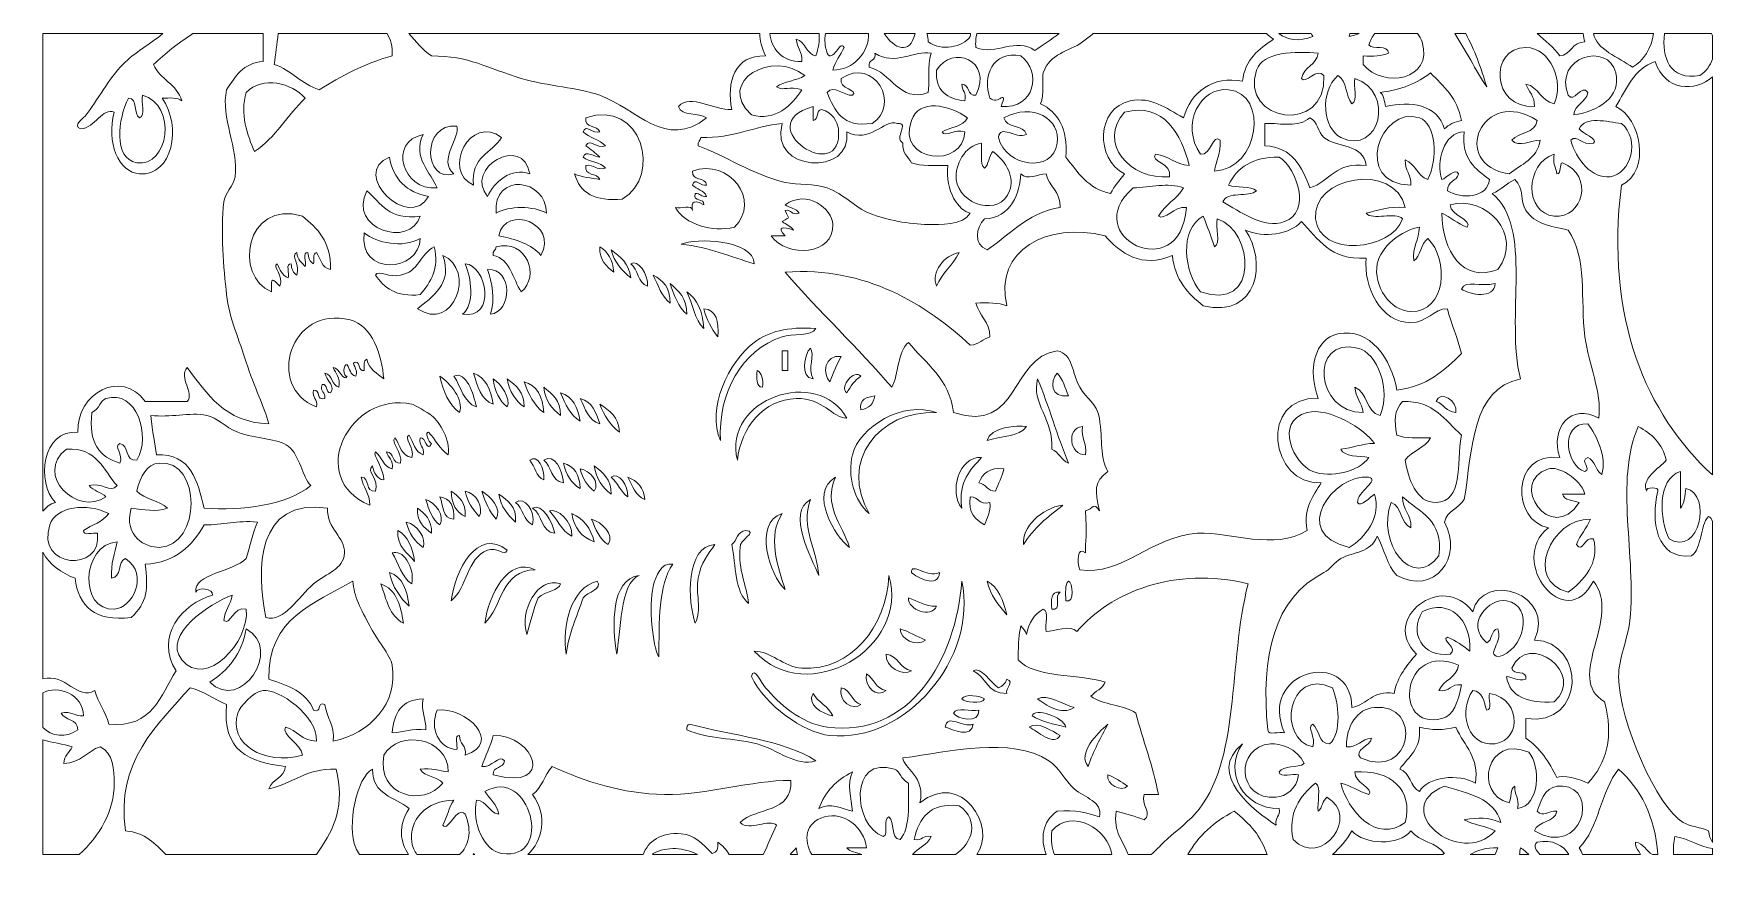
# Model space of a CAD drawing. Header units: millimetres. Extents: x -1213 to 1200, y -611 to 590.
import ezdxf

# ---------------------------------------------------------------- set-up
doc = ezdxf.new("R2010")
doc.units = ezdxf.units.MM
doc.header["$MEASUREMENT"] = 0
doc.layers.add('Layer 1', color=7, linetype='Continuous')

msp = doc.modelspace()

# ---------------------------------------------------------------- linework, layer by layer
at = {"layer": 'Layer 1', "color": 250, "lineweight": 20}
for points, knots in [([(-1200.05, -96.518), (-1200.05, -96.518), (-1200.05, 589.9734), (-1200.05, 589.9734), (-1200.05, 589.9734), (-1027.7483, 589.9734), (-1027.7483, 589.9734), (-1045.3303, 574.8409), (-1068.3388, 563.0002), (-1085.2445, 545.6542), (-1103.9624, 526.4487), (-1123.3038, 492.7485), (-1137.6916, 473.015), (-1139.7804, 470.1515), (-1159.1929, 457.0077), (-1145.7611, 452.8371), (-1124.6827, 454.3914), (-1114.2632, 484.3654), (-1097.3482, 477.0505), (-1109.7692, 433.9052), (-1090.9495, 390.233), (-1061.038, 388.2697), (-1014.0723, 385.1834), (-999.5187, 456.433), (-1028.7642, 497.2294), (-1018.0465, 497.1898), (-1005.7241, 498.7543), (-1000.5224, 493.1941), (-1006.8855, 517.7696), (-1031.9706, 523.6147), (-1040.8669, 545.6542), (-1024.8723, 561.1203), (-1005.3977, 576.4115), (-984.3367, 589.9734), (-984.3367, 589.9734), (-883.5255, 589.9734), (-883.5255, 589.9734), (-883.5255, 589.9734), (-883.5255, 549.6906), (-883.5255, 549.6906), (-912.7313, 547.9644), (-923.5028, 527.8037), (-935.9726, 509.3357), (-945.1018, 468.2554), (-918.0387, 425.0308), (-923.8689, 384.2333), (-925.7869, 370.8189), (-938.6076, 360.5885), (-940.0079, 347.9137), (-944.6797, 305.5985), (-940.2632, 253.1292), (-935.9726, 214.7415), (-932.1784, 180.8247), (-917.2547, 148.3909), (-907.732, 117.888), (-896.3737, 81.5043), (-881.5842, 53.5515), (-875.457, 29.1062), (-939.0713, 31.3869), (-964.011, 72.3552), (-992.454, 109.8182), (-1005.6133, 95.3601), (-981.5614, 73.581), (-992.454, 61.3903), (-1012.6261, 61.3903), (-1032.7984, 61.3903), (-1052.9696, 61.3903), (-1087.4106, 108.1225), (-1151.2964, 74.053), (-1149.7943, 17), (-1201.4421, 21.1249), (-1209.9021, -55.4673), (-1182.0702, -83.889), (-1190.2303, -85.9326), (-1195.3852, -90.9782), (-1200.05, -96.518)], [0, 0, 0, 0, 0.04, 0.04, 0.04, 0.08, 0.08, 0.08, 0.12, 0.12, 0.12, 0.16, 0.16, 0.16, 0.2, 0.2, 0.2, 0.24, 0.24, 0.24, 0.28, 0.28, 0.28, 0.32, 0.32, 0.32, 0.36, 0.36, 0.36, 0.4, 0.4, 0.4, 0.44, 0.44, 0.44, 0.48, 0.48, 0.48, 0.52, 0.52, 0.52, 0.56, 0.56, 0.56, 0.6, 0.6, 0.6, 0.64, 0.64, 0.64, 0.68, 0.68, 0.68, 0.72, 0.72, 0.72, 0.76, 0.76, 0.76, 0.8, 0.8, 0.8, 0.84, 0.84, 0.84, 0.88, 0.88, 0.88, 0.92, 0.92, 0.92, 0.96, 0.96, 0.96, 1, 1, 1, 1]), ([(-861.7597, 589.9734), (-861.7597, 589.9734), (-705.3754, 589.9734), (-705.3754, 589.9734), (-700.1859, 581.9504), (-697.1268, 571.7953), (-697.9434, 557.7634), (-738.5594, 547.2716), (-770.9319, 528.5402), (-802.8377, 509.3357), (-828.7425, 517.0524), (-841.9953, 537.4227), (-867.3886, 545.6542), (-867.3886, 545.6542), (-867.3886, 545.6542), (-867.3886, 545.6542), (-865.375, 560.2903), (-863.7692, 575.3353), (-861.7597, 589.9734)], [0, 0, 0, 0, 0.166666667, 0.166666667, 0.166666667, 0.333333333, 0.333333333, 0.333333333, 0.5, 0.5, 0.5, 0.666666667, 0.666666667, 0.666666667, 0.833333333, 0.833333333, 0.833333333, 1, 1, 1, 1]), ([(-674.1122, 589.9734), (-674.1122, 589.9734), (-169.6608, 589.9734), (-169.6608, 589.9734), (-169.2886, 580.1733), (-166.7178, 569.3631), (-161.3686, 557.7634), (-206.0279, 560.1906), (-217.3984, 518.856), (-209.7834, 481.0869), (-236.3492, 478.8723), (-268.072, 504.9371), (-286.4371, 485.1233), (-281.9879, 470.7385), (-257.2414, 476.6557), (-246.0937, 468.9807), (-303.9296, 421.7837), (-347.4448, 482.6188), (-399.3997, 501.2659), (-430.4686, 512.4159), (-473.8333, 514.0332), (-512.3624, 525.4773), (-560.4326, 539.7522), (-588.0692, 558.5345), (-641.4631, 557.7634), (-654.2808, 566.5616), (-663.8543, 578.6098), (-674.1122, 589.9734)], [0, 0, 0, 0, 0.111111111, 0.111111111, 0.111111111, 0.222222222, 0.222222222, 0.222222222, 0.333333333, 0.333333333, 0.333333333, 0.444444444, 0.444444444, 0.444444444, 0.555555556, 0.555555556, 0.555555556, 0.666666667, 0.666666667, 0.666666667, 0.777777778, 0.777777778, 0.777777778, 0.888888889, 0.888888889, 0.888888889, 1, 1, 1, 1]), ([(-154.9109, 589.9734), (-154.9109, 589.9734), (-84.3622, 589.9734), (-84.3622, 589.9734), (-83.5506, 579.8681), (-84.8401, 568.8382), (-88.7512, 557.7634), (-103.0201, 560.9739), (-103.5306, 577.9547), (-116.993, 581.9759), (-116.3788, 569.1403), (-107.8435, 564.2209), (-108.9225, 549.6906), (-138.232, 549.0834), (-152.9065, 569.1779), (-154.9109, 589.9734)], [0, 0, 0, 0, 0.2, 0.2, 0.2, 0.4, 0.4, 0.4, 0.6, 0.6, 0.6, 0.8, 0.8, 0.8, 1, 1, 1, 1]), ([(-75.0286, 589.9734), (-75.0286, 589.9734), (-13.1909, 589.9734), (-13.1909, 589.9734), (-11.6483, 564.3135), (-34.6943, 537.0036), (-64.5459, 537.5855), (-61.011, 550.1921), (-53.577, 558.8977), (-48.4069, 569.8696), (-53.5303, 582.4326), (-64.5977, 546.3419), (-72.6133, 561.7989), (-75.9103, 570.9398), (-76.7401, 580.9159), (-75.0286, 589.9734)], [0, 0, 0, 0, 0.2, 0.2, 0.2, 0.4, 0.4, 0.4, 0.6, 0.6, 0.6, 0.8, 0.8, 0.8, 1, 1, 1, 1]), ([(9.245, 589.9734), (9.245, 589.9734), (53.7548, 589.9734), (53.7548, 589.9734), (45.9884, 557.8754), (23.8545, 568.6021), (9.245, 589.9734)], [0, 0, 0, 0, 0.5, 0.5, 0.5, 1, 1, 1, 1]), ([(70.8162, 589.9734), (70.8162, 589.9734), (133.4481, 589.9734), (133.4481, 589.9734), (133.3789, 588.6856), (133.2772, 587.3652), (133.1399, 586.0102), (122.3246, 570.0354), (91.0718, 564.3196), (72.6233, 577.9414), (72.6233, 577.9414), (72.6233, 577.9414), (72.6233, 577.9414), (72.3589, 582.0664), (71.6592, 586.0794), (70.8162, 589.9734)], [0, 0, 0, 0, 0.2, 0.2, 0.2, 0.4, 0.4, 0.4, 0.6, 0.6, 0.6, 0.8, 0.8, 0.8, 1, 1, 1, 1]), ([(142.386, 589.9734), (142.386, 589.9734), (260.8626, 589.9734), (260.8626, 589.9734), (249.5124, 581.633), (237.8348, 573.6192), (225.9304, 565.8332), (198.5297, 585.0489), (170.1986, 558.3229), (141.2084, 569.8696), (140.2524, 577.6475), (141.2318, 584.1049), (142.386, 589.9734)], [0, 0, 0, 0, 0.25, 0.25, 0.25, 0.5, 0.5, 0.5, 0.75, 0.75, 0.75, 1, 1, 1, 1]), ([(309.6853, 589.9734), (309.6853, 589.9734), (558.967, 589.9734), (558.967, 589.9734), (561.7992, 586.8444), (565.0799, 584.1639), (568.8528, 581.9759), (548.3632, 567.4975), (527.7263, 553.1675), (524.4751, 521.4428), (481.9443, 530.4434), (449.4233, 505.1507), (439.7531, 468.9807), (413.5209, 483.0267), (393.7128, 499.5071), (363.1006, 493.1941), (314.2036, 483.1061), (312.4077, 410.0427), (355.0311, 388.2697), (348.2633, 378.8979), (339.8043, 371.2166), (334.8588, 360.0219), (302.3755, 366.5404), (287.7304, 390.9023), (270.309, 412.4831), (273.548, 453.3894), (259.506, 477.0077), (233.9999, 489.1577), (239.763, 501.7857), (235.8121, 528.5879), (238.0342, 533.5491), (247.7603, 562.1854), (273.7992, 563.2718), (294.5145, 577.9414), (299.765, 581.6585), (304.8019, 585.6949), (309.6853, 589.9734)], [0, 0, 0, 0, 0.083333333, 0.083333333, 0.083333333, 0.166666667, 0.166666667, 0.166666667, 0.25, 0.25, 0.25, 0.333333333, 0.333333333, 0.333333333, 0.416666667, 0.416666667, 0.416666667, 0.5, 0.5, 0.5, 0.583333333, 0.583333333, 0.583333333, 0.666666667, 0.666666667, 0.666666667, 0.75, 0.75, 0.75, 0.833333333, 0.833333333, 0.833333333, 0.916666667, 0.916666667, 0.916666667, 1, 1, 1, 1]), ([(576.5704, 589.9734), (576.5704, 589.9734), (623.224, 589.9734), (623.224, 589.9734), (623.9704, 588.6957), (624.6813, 587.3804), (625.3351, 586.0102), (606.01, 577.5285), (589.1002, 580.9006), (576.5704, 589.9734)], [0, 0, 0, 0, 0.333333333, 0.333333333, 0.333333333, 0.666666667, 0.666666667, 0.666666667, 1, 1, 1, 1]), ([(678.8918, 589.9734), (678.8918, 589.9734), (692.2738, 589.9734), (692.2738, 589.9734), (687.9182, 588.0457), (683.0897, 586.6795), (677.7813, 586.0102), (678.1901, 587.2929), (678.5542, 588.6194), (678.8918, 589.9734)], [0, 0, 0, 0, 0.333333333, 0.333333333, 0.333333333, 0.666666667, 0.666666667, 0.666666667, 1, 1, 1, 1]), ([(714.7474, 589.9734), (714.7474, 589.9734), (776.0633, 589.9734), (776.0633, 589.9734), (779.0073, 586.5453), (781.2975, 582.517), (782.6765, 577.9414), (799.2629, 522.9006), (726.6375, 510.6194), (697.9534, 545.6542), (697.9534, 545.6542), (697.9534, 545.6542), (697.9534, 545.6542), (697.9534, 549.6906), (697.9534, 553.727), (697.9534, 557.7634), (712.6494, 556.5173), (724.2091, 558.4043), (734.2636, 561.7989), (734.1884, 575.1736), (711.4626, 565.8953), (706.0229, 573.905), (708.0314, 580.3777), (711.0497, 585.7081), (714.7474, 589.9734)], [0, 0, 0, 0, 0.125, 0.125, 0.125, 0.25, 0.25, 0.25, 0.375, 0.375, 0.375, 0.5, 0.5, 0.5, 0.625, 0.625, 0.625, 0.75, 0.75, 0.75, 0.875, 0.875, 0.875, 1, 1, 1, 1]), ([(829.7968, 589.9734), (829.7968, 589.9734), (845.2646, 589.9734), (845.2646, 589.9734), (857.7711, 566.8789), (867.3741, 540.8803), (875.467, 513.3721), (875.467, 513.3721), (875.467, 513.3721), (875.467, 513.3721), (859.4857, 538.147), (845.4598, 564.8781), (829.7968, 589.9734)], [0, 0, 0, 0, 0.25, 0.25, 0.25, 0.5, 0.5, 0.5, 0.75, 0.75, 0.75, 1, 1, 1, 1]), ([(948.1128, 589.9734), (948.1128, 589.9734), (1013.9724, 589.9734), (1013.9724, 589.9734), (1014.4229, 586.0011), (1015.3087, 581.9687), (1016.6704, 577.9414), (997.4561, 578.326), (997.5304, 559.4175), (980.3613, 557.7634), (972.3233, 570.7628), (959.2769, 579.7888), (948.1128, 589.9734)], [0, 0, 0, 0, 0.25, 0.25, 0.25, 0.5, 0.5, 0.5, 0.75, 0.75, 0.75, 1, 1, 1, 1]), ([(1029.0731, 589.9734), (1029.0731, 589.9734), (1115.2352, 589.9734), (1115.2352, 589.9734), (1113.0599, 569.6418), (1100.0673, 550.3468), (1085.2545, 541.6219), (1065.906, 555.3465), (1032.549, 567.5473), (1029.0731, 589.9734)], [0, 0, 0, 0, 0.333333333, 0.333333333, 0.333333333, 0.666666667, 0.666666667, 0.666666667, 1, 1, 1, 1]), ([(1131.0578, 589.9734), (1131.0578, 589.9734), (1198.7917, 589.9734), (1198.7917, 589.9734), (1199.2128, 588.887), (1199.5992, 587.7884), (1199.95, 586.6786), (1199.95, 586.6786), (1199.95, 553.3893), (1199.95, 553.3893), (1196.8636, 544.1151), (1190.9968, 535.6893), (1182.0812, 529.5137), (1137.7839, 522.0186), (1127.0927, 556.082), (1131.0578, 589.9734)], [0, 0, 0, 0, 0.2, 0.2, 0.2, 0.4, 0.4, 0.4, 0.6, 0.6, 0.6, 0.8, 0.8, 0.8, 1, 1, 1, 1]), ([(-181.5408, 473.015), (-181.5408, 473.015), (-181.5408, 473.015), (-181.5408, 473.015), (-146.4347, 463.7948), (-123.598, 486.408), (-108.9225, 509.3357), (-128.4296, 515.8389), (-133.8265, 506.5891), (-145.2326, 513.3721), (-134.9024, 521.8721), (-116.1601, 521.9545), (-104.8893, 529.5137), (-149.6462, 566.938), (-233.8862, 522.4825), (-181.5408, 473.015)], [0, 0, 0, 0, 0.2, 0.2, 0.2, 0.4, 0.4, 0.4, 0.6, 0.6, 0.6, 0.8, 0.8, 0.8, 1, 1, 1, 1]), ([(-8.0635, 460.9099), (-8.0635, 460.9099), (-8.0635, 460.9099), (-8.0635, 460.9099), (34.0179, 486.7274), (-4.6526, 557.3413), (-52.4411, 525.4773), (-57.1699, 509.7212), (-25.7411, 509.5004), (-36.3042, 501.2659), (-48.175, 500.4206), (-63.0326, 517.2132), (-72.6133, 505.3012), (-62.2994, 479.2996), (-50.8934, 454.3843), (-8.0635, 460.9099)], [0, 0, 0, 0, 0.2, 0.2, 0.2, 0.4, 0.4, 0.4, 0.6, 0.6, 0.6, 0.8, 0.8, 0.8, 1, 1, 1, 1]), ([(72.6233, 505.3012), (72.6233, 505.3012), (72.6233, 505.3012), (72.6233, 505.3012), (74.59, 516.3852), (71.4741, 543.4173), (76.6575, 561.7989), (52.862, 566.764), (25.3565, 542.6259), (-4.0292, 561.7989), (-1.0242, 549.3753), (-15.1038, 554.0414), (-12.0977, 541.6219), (19.7399, 534.5816), (31.327, 489.887), (72.6233, 505.3012)], [0, 0, 0, 0, 0.2, 0.2, 0.2, 0.4, 0.4, 0.4, 0.6, 0.6, 0.6, 0.8, 0.8, 0.8, 1, 1, 1, 1]), ([(125.0704, 493.1941), (125.0704, 493.1941), (125.0704, 493.1941), (125.0704, 493.1941), (127.986, 505.5251), (120.9456, 507.9003), (121.0372, 517.4075), (132.6558, 516.9263), (128.0379, 500.1968), (141.2084, 501.2659), (166.2853, 552.4982), (106.743, 573.9518), (84.728, 537.5855), (82.0718, 506.6806), (100.3331, 496.6975), (125.0704, 493.1941)], [0, 0, 0, 0, 0.2, 0.2, 0.2, 0.4, 0.4, 0.4, 0.6, 0.6, 0.6, 0.8, 0.8, 0.8, 1, 1, 1, 1]), ([(161.3806, 497.2294), (161.3806, 497.2294), (161.3806, 497.2294), (161.3806, 497.2294), (172.4989, 485.698), (187.8518, 513.2561), (177.5186, 485.1233), (226.1938, 481.5049), (236.0654, 535.1369), (205.7572, 557.7634), (164.8239, 565.8251), (149.9206, 528.3398), (161.3806, 497.2294)], [0, 0, 0, 0, 0.25, 0.25, 0.25, 0.5, 0.5, 0.5, 0.75, 0.75, 0.75, 1, 1, 1, 1]), ([(544.6474, 537.5855), (544.6474, 537.5855), (544.6474, 537.5855), (544.6474, 537.5855), (520.0148, 463.2109), (645.1565, 442.9464), (641.4721, 529.5137), (631.3585, 542.7591), (614.9022, 515.7595), (609.1972, 525.4773), (612.425, 542.4316), (630.8002, 544.225), (633.4036, 561.7989), (600.8409, 564.5444), (553.4409, 564.1314), (544.6474, 537.5855)], [0, 0, 0, 0, 0.2, 0.2, 0.2, 0.4, 0.4, 0.4, 0.6, 0.6, 0.6, 0.8, 0.8, 0.8, 1, 1, 1, 1]), ([(972.2918, 489.1577), (972.2918, 489.1577), (972.2918, 489.1577), (972.2918, 489.1577), (987.2002, 520.6891), (967.0087, 569.9073), (931.9484, 569.8696), (878.7131, 569.8147), (881.767, 482.274), (944.0521, 485.1233), (944.9816, 500.8478), (935.3836, 506.049), (931.9484, 517.4075), (950.6521, 513.2449), (953.0978, 492.8279), (972.2918, 489.1577)], [0, 0, 0, 0, 0.2, 0.2, 0.2, 0.4, 0.4, 0.4, 0.6, 0.6, 0.6, 0.8, 0.8, 0.8, 1, 1, 1, 1]), ([(1061.049, 533.5491), (1061.049, 533.5491), (1061.049, 533.5491), (1061.049, 533.5491), (1050.2114, 578.5091), (971.4883, 557.2508), (992.464, 501.2659), (1000.8355, 488.9644), (1012.0057, 518.9567), (1020.7046, 505.3012), (1018.266, 490.2542), (1002.1646, 488.8738), (1000.5334, 473.015), (1035.7788, 478.0209), (1069.3961, 498.916), (1061.049, 533.5491)], [0, 0, 0, 0, 0.2, 0.2, 0.2, 0.4, 0.4, 0.4, 0.6, 0.6, 0.6, 0.8, 0.8, 0.8, 1, 1, 1, 1]), ([(730.2284, 485.1233), (730.2284, 485.1233), (730.2284, 485.1233), (730.2284, 485.1233), (765.9782, 493.0435), (804.0497, 488.879), (814.9514, 452.8371), (820.6077, 459.2843), (828.8511, 463.1488), (839.1559, 464.9453), (833.6725, 497.1226), (813.2023, 514.314), (794.7802, 533.5491), (775.9788, 518.7279), (752.1965, 508.882), (722.1599, 505.3012), (728.1558, 501.8803), (728.0002, 492.306), (730.2284, 485.1233)], [0, 0, 0, 0, 0.166666667, 0.166666667, 0.166666667, 0.333333333, 0.333333333, 0.333333333, 0.5, 0.5, 0.5, 0.666666667, 0.666666667, 0.666666667, 0.833333333, 0.833333333, 0.833333333, 1, 1, 1, 1]), ([(1199.95, 527.7925), (1199.95, 527.7925), (1199.95, -44.4292), (1199.95, -44.4292), (1104.8368, 43.1421), (1045.4165, 180.4646), (1069.1175, 372.1281), (1112.1243, 392.9907), (1097.0155, 468.9928), (1061.049, 485.1233), (1076.7049, 509.8178), (1086.9569, 539.917), (1117.5314, 549.6906), (1131.7779, 507.1801), (1174.8558, 505.758), (1199.95, 527.7925)], [0, 0, 0, 0, 0.2, 0.2, 0.2, 0.4, 0.4, 0.4, 0.6, 0.6, 0.6, 0.8, 0.8, 0.8, 1, 1, 1, 1]), ([(-895.6293, 420.5539), (-895.6293, 420.5539), (-895.6293, 420.5539), (-895.6293, 420.5539), (-865.797, 440.4857), (-848.4571, 472.9144), (-823.0089, 497.2294), (-841.9567, 518.7431), (-884.1316, 529.7191), (-907.732, 505.3012), (-917.0665, 475.3334), (-906.1058, 442.8274), (-895.6293, 420.5539)], [0, 0, 0, 0, 0.25, 0.25, 0.25, 0.5, 0.5, 0.5, 0.75, 0.75, 0.75, 1, 1, 1, 1]), ([(504.3029, 509.3357), (504.3029, 509.3357), (504.3029, 509.3357), (504.3029, 509.3357), (463.7938, 513.723), (434.6673, 459.4043), (463.9585, 416.5175), (479.5413, 414.5827), (481.8925, 446.7387), (492.2013, 436.6955), (493.8904, 417.5184), (486.3345, 407.5881), (484.1318, 392.3061), (548.8707, 395.1117), (562.5853, 503.0216), (504.3029, 509.3357)], [0, 0, 0, 0, 0.2, 0.2, 0.2, 0.4, 0.4, 0.4, 0.6, 0.6, 0.6, 0.8, 0.8, 0.8, 1, 1, 1, 1]), ([(665.6796, 440.7319), (665.6796, 440.7319), (665.6796, 440.7319), (665.6796, 440.7319), (722.1416, 413.6499), (744.0071, 507.1882), (685.8517, 525.4773), (683.3532, 514.5246), (690.9721, 493.4535), (681.8165, 489.1577), (672.069, 499.5864), (674.9806, 522.6727), (661.6443, 529.5137), (634.8467, 506.4986), (640.2436, 452.9337), (665.6796, 440.7319)], [0, 0, 0, 0, 0.2, 0.2, 0.2, 0.4, 0.4, 0.4, 0.6, 0.6, 0.6, 0.8, 0.8, 0.8, 1, 1, 1, 1]), ([(907.742, 388.2697), (907.742, 388.2697), (907.742, 388.2697), (907.742, 388.2697), (924.9274, 402.0197), (948.1605, 409.7162), (952.1195, 436.6955), (940.5243, 437.2631), (920.6612, 425.4804), (911.7762, 436.6955), (921.0864, 448.9044), (945.4727, 446.0368), (948.0853, 464.9453), (869.5341, 515.7677), (820.4073, 402.0553), (907.742, 388.2697)], [0, 0, 0, 0, 0.2, 0.2, 0.2, 0.4, 0.4, 0.4, 0.6, 0.6, 0.6, 0.8, 0.8, 0.8, 1, 1, 1, 1]), ([(-1065.0733, 404.4123), (-1065.0733, 404.4123), (-1065.0733, 404.4123), (-1065.0733, 404.4123), (-1019.2648, 396.8654), (-1006.1502, 488.0936), (-1057.0038, 501.2659), (-1059.4597, 491.6163), (-1051.9414, 471.9846), (-1061.038, 468.9807), (-1070.4824, 474.3324), (-1062.8817, 496.733), (-1077.177, 497.2294), (-1091.7886, 468.2004), (-1099.4248, 410.0712), (-1065.0733, 404.4123)], [0, 0, 0, 0, 0.2, 0.2, 0.2, 0.4, 0.4, 0.4, 0.6, 0.6, 0.6, 0.8, 0.8, 0.8, 1, 1, 1, 1]), ([(-423.6052, 412.4831), (-423.6052, 412.4831), (-423.6052, 412.4831), (-423.6052, 412.4831), (-415.018, 404.9331), (-397.913, 405.8975), (-391.3302, 396.3405), (-405.3255, 393.1005), (-406.8377, 402.3504), (-419.571, 400.3758), (-421.9262, 384.569), (-402.9763, 390.0743), (-399.3997, 380.1989), (-411.9631, 382.4287), (-425.6899, 383.4927), (-435.7079, 388.2697), (-428.3971, 360.6109), (-405.6245, 348.4111), (-367.1228, 351.9501), (-309.2279, 385.8293), (-339.473, 496.4645), (-419.571, 468.9807), (-421.9262, 453.1727), (-402.9763, 458.6791), (-399.3997, 448.8047), (-409.734, 444.4295), (-418.6323, 461.0625), (-423.6052, 448.8047), (-414.7638, 440.1602), (-399.7303, 437.7086), (-391.3302, 428.6267), (-403.8347, 423.3086), (-413.7092, 440.5854), (-419.571, 428.6267), (-412.1716, 423.9189), (-405.9112, 418.0749), (-399.3997, 412.4831), (-406.4716, 411.3712), (-419.5272, 423.8487), (-423.6052, 412.4831)], [0, 0, 0, 0, 0.076923077, 0.076923077, 0.076923077, 0.153846154, 0.153846154, 0.153846154, 0.230769231, 0.230769231, 0.230769231, 0.307692308, 0.307692308, 0.307692308, 0.384615385, 0.384615385, 0.384615385, 0.461538462, 0.461538462, 0.461538462, 0.538461538, 0.538461538, 0.538461538, 0.615384615, 0.615384615, 0.615384615, 0.692307692, 0.692307692, 0.692307692, 0.769230769, 0.769230769, 0.769230769, 0.846153846, 0.846153846, 0.846153846, 0.923076923, 0.923076923, 0.923076923, 1, 1, 1, 1]), ([(-56.4764, 452.8371), (-56.4764, 452.8371), (-56.4764, 452.8371), (-56.4764, 452.8371), (-57.532, 463.5099), (-65.0615, 476.3974), (-80.6828, 481.0869), (-88.9872, 479.976), (-84.4811, 466.0561), (-92.7856, 464.9453), (-92.7856, 471.6672), (-92.7856, 478.3983), (-92.7856, 485.1233), (-187.7004, 458.5448), (-47.9859, 366.93), (-56.4764, 452.8371)], [0, 0, 0, 0, 0.2, 0.2, 0.2, 0.4, 0.4, 0.4, 0.6, 0.6, 0.6, 0.8, 0.8, 0.8, 1, 1, 1, 1]), ([(48.4179, 464.9453), (48.4179, 464.9453), (48.4179, 464.9453), (48.4179, 464.9453), (26.6734, 404.4673), (124.1369, 395.3792), (125.0704, 448.8047), (111.3437, 454.0801), (96.9202, 439.8123), (92.7965, 448.8047), (104.8911, 455.5378), (122.9938, 456.2601), (129.1057, 468.9807), (102.2439, 487.6298), (59.9959, 497.143), (48.4179, 464.9453)], [0, 0, 0, 0, 0.2, 0.2, 0.2, 0.4, 0.4, 0.4, 0.6, 0.6, 0.6, 0.8, 0.8, 0.8, 1, 1, 1, 1]), ([(173.4843, 440.7319), (173.4843, 440.7319), (173.4843, 440.7319), (173.4843, 440.7319), (184.6026, 398.1695), (251.3826, 388.2453), (258.2053, 432.6611), (263.4263, 466.6319), (222.904, 491.5705), (181.5518, 468.9807), (184.3657, 452.9642), (210.305, 460.0778), (213.8287, 444.7683), (197.5952, 437.8938), (176.7854, 460.5396), (173.4843, 440.7319)], [0, 0, 0, 0, 0.2, 0.2, 0.2, 0.4, 0.4, 0.4, 0.6, 0.6, 0.6, 0.8, 0.8, 0.8, 1, 1, 1, 1]), ([(355.0311, 477.0505), (355.0311, 477.0505), (355.0311, 477.0505), (355.0311, 477.0505), (315.305, 434.0954), (362.0429, 378.9609), (419.582, 384.2333), (424.084, 403.7094), (390.4108, 405.9372), (399.4097, 416.5175), (419.3755, 414.9702), (427.0819, 401.1561), (447.8216, 400.3758), (437.2555, 444.2932), (411.2806, 492.0354), (355.0311, 477.0505)], [0, 0, 0, 0, 0.2, 0.2, 0.2, 0.4, 0.4, 0.4, 0.6, 0.6, 0.6, 0.8, 0.8, 0.8, 1, 1, 1, 1]), ([(778.6423, 468.9807), (778.6423, 468.9807), (778.6423, 468.9807), (778.6423, 468.9807), (721.5019, 487.4395), (682.5253, 373.2349), (766.5375, 372.1281), (767.7914, 388.174), (757.2162, 392.3997), (758.47, 408.4477), (772.9717, 402.7766), (775.6209, 385.2515), (790.744, 380.1989), (805.567, 408.6359), (802.9067, 461.1377), (778.6423, 468.9807)], [0, 0, 0, 0, 0.2, 0.2, 0.2, 0.4, 0.4, 0.4, 0.6, 0.6, 0.6, 0.8, 0.8, 0.8, 1, 1, 1, 1]), ([(-609.1862, 388.2697), (-609.1862, 388.2697), (-609.1862, 388.2697), (-609.1862, 388.2697), (-633.3632, 407.7224), (-598.1401, 442.4103), (-605.154, 456.8735), (-655.854, 462.0136), (-653.2618, 374.6814), (-609.1862, 388.2697)], [0, 0, 0, 0, 0.333333333, 0.333333333, 0.333333333, 0.666666667, 0.666666667, 0.666666667, 1, 1, 1, 1]), ([(-580.9465, 372.1281), (-580.9465, 372.1281), (-580.9465, 372.1281), (-580.9465, 372.1281), (-585.5757, 413.0823), (-554.4276, 418.2407), (-540.6032, 440.7319), (-585.1557, 475.0963), (-627.5706, 392.6835), (-580.9465, 372.1281)], [0, 0, 0, 0, 0.333333333, 0.333333333, 0.333333333, 0.666666667, 0.666666667, 0.666666667, 1, 1, 1, 1]), ([(-133.1309, 376.1635), (-133.1309, 376.1635), (-133.1309, 376.1635), (-133.1309, 376.1635), (-113.7215, 371.5829), (-92.4468, 375.0862), (-72.6133, 368.0927), (-48.5177, 359.5937), (-31.7178, 339.5479), (-12.0977, 331.7721), (13.6209, 321.5803), (44.828, 316.1188), (72.6233, 315.6305), (88.2742, 315.3559), (123.2308, 313.8137), (133.1399, 331.7721), (117.0172, 335.4281), (96.2054, 363.1184), (100.865, 400.3758), (82.2568, 400.5956), (61.4237, 398.5865), (48.4179, 404.4123), (44.2687, 413.7119), (34.5304, 417.4249), (36.3152, 432.6611), (22.3758, 439.8296), (47.0358, 462.2293), (28.2466, 460.9099), (8.9135, 467.3724), (-11.9686, 430.6652), (-44.3737, 448.8047), (-35.6492, 384.1315), (-157.1228, 390.5788), (-137.1641, 460.9099), (-178.6465, 456.669), (-206.9015, 439.1938), (-254.1611, 440.7319), (-254.3818, 435.5735), (-259.3344, 435.1432), (-258.1953, 428.6267), (-218.7459, 414.7882), (-181.6018, 387.5993), (-133.1309, 376.1635)], [0, 0, 0, 0, 0.071428571, 0.071428571, 0.071428571, 0.142857143, 0.142857143, 0.142857143, 0.214285714, 0.214285714, 0.214285714, 0.285714286, 0.285714286, 0.285714286, 0.357142857, 0.357142857, 0.357142857, 0.428571429, 0.428571429, 0.428571429, 0.5, 0.5, 0.5, 0.571428571, 0.571428571, 0.571428571, 0.642857143, 0.642857143, 0.642857143, 0.714285714, 0.714285714, 0.714285714, 0.785714286, 0.785714286, 0.785714286, 0.857142857, 0.857142857, 0.857142857, 0.928571429, 0.928571429, 0.928571429, 1, 1, 1, 1]), ([(621.3009, 368.0927), (621.3009, 368.0927), (621.3009, 368.0927), (621.3009, 368.0927), (649.8731, 377.1797), (658.4257, 406.2881), (701.9887, 400.3758), (699.7463, 431.7618), (659.6399, 425.2759), (641.4721, 440.7319), (632.9694, 448.3683), (632.4193, 463.9586), (621.3009, 468.9807), (604.087, 454.3995), (581.4131, 461.2568), (556.7501, 460.9099), (556.7501, 450.1505), (556.7501, 439.384), (556.7501, 428.6267), (596.6368, 426.8201), (609.7616, 398.2468), (621.3009, 368.0927)], [0, 0, 0, 0, 0.142857143, 0.142857143, 0.142857143, 0.285714286, 0.285714286, 0.285714286, 0.428571429, 0.428571429, 0.428571429, 0.571428571, 0.571428571, 0.571428571, 0.714285714, 0.714285714, 0.714285714, 0.857142857, 0.857142857, 0.857142857, 1, 1, 1, 1]), ([(1052.9816, 384.2333), (1052.9816, 384.2333), (1052.9816, 384.2333), (1052.9816, 384.2333), (1082.5016, 388.2789), (1096.8304, 437.5113), (1069.1175, 460.9099), (1049.2921, 462.8803), (1016.4538, 472.4973), (1008.6019, 452.8371), (1013.109, 446.3115), (1036.7836, 438.3434), (1028.7731, 432.6611), (1011.3517, 427.8454), (1006.1582, 445.8781), (996.4992, 436.6955), (1003.3748, 409.4527), (1027.2792, 380.7106), (1052.9816, 384.2333)], [0, 0, 0, 0, 0.166666667, 0.166666667, 0.166666667, 0.333333333, 0.333333333, 0.333333333, 0.5, 0.5, 0.5, 0.666666667, 0.666666667, 0.666666667, 0.833333333, 0.833333333, 0.833333333, 1, 1, 1, 1]), ([(-633.3926, 368.0927), (-633.3926, 368.0927), (-633.3926, 368.0927), (-633.3926, 368.0927), (-641.9594, 390.8942), (-669.3123, 410.41), (-653.5649, 444.7683), (-703.5347, 435.2143), (-683.8038, 363.8152), (-633.3926, 368.0927)], [0, 0, 0, 0, 0.333333333, 0.333333333, 0.333333333, 0.666666667, 0.666666667, 0.666666667, 1, 1, 1, 1]), ([(-560.7743, 355.9855), (-560.7743, 355.9855), (-560.7743, 355.9855), (-560.7743, 355.9855), (-552.2096, 376.4066), (-526.2784, 398.4929), (-500.2577, 388.2697), (-509.4072, 446.1151), (-595.5469, 396.6202), (-560.7743, 355.9855)], [0, 0, 0, 0, 0.333333333, 0.333333333, 0.333333333, 0.666666667, 0.666666667, 0.666666667, 1, 1, 1, 1]), ([(835.1236, 388.2697), (835.1236, 388.2697), (835.1236, 388.2697), (835.1236, 388.2697), (832.6138, 377.3292), (818.2687, 378.2275), (818.9856, 364.0553), (839.161, 351.5086), (876.4474, 353.4638), (879.5002, 380.1989), (859.6687, 395.3324), (838.7084, 409.3449), (843.1911, 448.8047), (813.2064, 447.8007), (802.509, 406.1691), (810.9172, 380.1989), (817.6443, 381.9201), (830.3317, 397.9284), (835.1236, 388.2697)], [0, 0, 0, 0, 0.166666667, 0.166666667, 0.166666667, 0.333333333, 0.333333333, 0.333333333, 0.5, 0.5, 0.5, 0.666666667, 0.666666667, 0.666666667, 0.833333333, 0.833333333, 0.833333333, 1, 1, 1, 1]), ([(-645.4984, 355.9855), (-645.4984, 355.9855), (-645.4984, 355.9855), (-645.4984, 355.9855), (-677.4611, 361.68), (-696.2859, 380.5152), (-701.9787, 412.4831), (-759.0672, 388.7895), (-673.8998, 305.5008), (-645.4984, 355.9855)], [0, 0, 0, 0, 0.333333333, 0.333333333, 0.333333333, 0.666666667, 0.666666667, 0.666666667, 1, 1, 1, 1]), ([(-290.4703, 339.8429), (-290.4703, 339.8429), (-290.4703, 339.8429), (-290.4703, 339.8429), (-277.2062, 315.6499), (-238.2286, 304.1215), (-205.7482, 311.5951), (-167.3675, 349.9482), (-213.2055, 411.2604), (-266.2658, 392.3061), (-267.8218, 377.2987), (-246.833, 384.8365), (-246.0937, 372.1281), (-253.2743, 369.7152), (-262.8489, 383.9586), (-266.2658, 372.1281), (-260.2008, 366.0827), (-249.2768, 364.9067), (-246.0937, 355.9855), (-253.7188, 355.0781), (-254.993, 360.5315), (-262.2306, 360.0219), (-265.7797, 347.0552), (-248.933, 354.4922), (-250.1279, 343.8773), (-269.334, 355.1422), (-267.2767, 341.6871), (-266.2658, 335.8085), (-266.7692, 344.7216), (-283.378, 337.5215), (-290.4703, 339.8429)], [0, 0, 0, 0, 0.1, 0.1, 0.1, 0.2, 0.2, 0.2, 0.3, 0.3, 0.3, 0.4, 0.4, 0.4, 0.5, 0.5, 0.5, 0.6, 0.6, 0.6, 0.7, 0.7, 0.7, 0.8, 0.8, 0.8, 0.9, 0.9, 0.9, 1, 1, 1, 1]), ([(112.9667, 380.1989), (112.9667, 380.1989), (112.9667, 380.1989), (112.9667, 380.1989), (117.0344, 342.7512), (176.4304, 326.3532), (189.6213, 364.0553), (196.3158, 383.1896), (186.843, 404.5069), (165.4148, 420.5539), (159.5775, 414.2867), (160.0341, 401.7248), (153.3121, 396.3405), (146.5545, 403.0329), (150.1005, 420.0341), (149.2778, 432.6611), (124.8589, 428.4843), (110.6744, 401.3301), (112.9667, 380.1989)], [0, 0, 0, 0, 0.166666667, 0.166666667, 0.166666667, 0.333333333, 0.333333333, 0.333333333, 0.5, 0.5, 0.5, 0.666666667, 0.666666667, 0.666666667, 0.833333333, 0.833333333, 0.833333333, 1, 1, 1, 1]), ([(584.9897, 319.6649), (584.9897, 319.6649), (584.9897, 319.6649), (584.9897, 319.6649), (622.7694, 333.9083), (603.9843, 395.4494), (576.9222, 412.4831), (539.1283, 412.6245), (516.4056, 397.6884), (504.3029, 372.1281), (515.8992, 367.579), (535.7633, 371.3072), (544.6474, 364.0553), (533.4436, 353.7425), (501.3731, 364.2964), (496.2345, 347.9137), (519.6375, 335.3589), (554.9816, 308.3512), (584.9897, 319.6649)], [0, 0, 0, 0, 0.166666667, 0.166666667, 0.166666667, 0.333333333, 0.333333333, 0.333333333, 0.5, 0.5, 0.5, 0.666666667, 0.666666667, 0.666666667, 0.833333333, 0.833333333, 0.833333333, 1, 1, 1, 1]), ([(972.2918, 327.7367), (972.2918, 327.7367), (972.2918, 327.7367), (972.2918, 327.7367), (1014.0029, 323.9536), (1030.5385, 385.4601), (984.3955, 404.4123), (978.8023, 401.9374), (983.7894, 388.876), (976.326, 388.2697), (975.0375, 397.7432), (969.9518, 403.4184), (972.2918, 416.5175), (930.0518, 403.1306), (929.7497, 331.59), (972.2918, 327.7367)], [0, 0, 0, 0, 0.2, 0.2, 0.2, 0.4, 0.4, 0.4, 0.6, 0.6, 0.6, 0.8, 0.8, 0.8, 1, 1, 1, 1]), ([(-476.0523, 331.7721), (-476.0523, 331.7721), (-476.0523, 331.7721), (-476.0523, 331.7721), (-475.7249, 381.4359), (-553.0761, 392.0294), (-548.6716, 331.7721), (-530.514, 342.6495), (-494.2119, 342.6495), (-476.0523, 331.7721)], [0, 0, 0, 0, 0.333333333, 0.333333333, 0.333333333, 0.666666667, 0.666666667, 0.666666667, 1, 1, 1, 1]), ([(153.3121, 323.7013), (153.3121, 323.7013), (153.3121, 323.7013), (153.3121, 323.7013), (141.9376, 311.649), (136.5325, 286.8294), (157.3464, 279.3099), (181.7166, 293.9704), (215.7578, 333.8523), (262.2395, 339.8429), (263.0755, 363.5446), (246.3284, 369.6602), (242.0684, 388.2697), (229.5039, 388.23), (215.7782, 378.7249), (205.7572, 388.2697), (204.9518, 362.9139), (191.9023, 323.7674), (153.3121, 323.7013)], [0, 0, 0, 0, 0.166666667, 0.166666667, 0.166666667, 0.333333333, 0.333333333, 0.333333333, 0.5, 0.5, 0.5, 0.666666667, 0.666666667, 0.666666667, 0.833333333, 0.833333333, 0.833333333, 1, 1, 1, 1]), ([(629.3694, 323.7013), (629.3694, 323.7013), (629.3694, 323.7013), (629.3694, 323.7013), (635.0978, 268.2902), (739.0026, 277.0638), (754.4358, 323.7013), (744.9792, 334.419), (711.1077, 320.7177), (701.9887, 331.7721), (719.3867, 335.894), (734.5911, 342.208), (758.47, 339.8429), (742.8996, 406.99), (623.1456, 383.8955), (629.3694, 323.7013)], [0, 0, 0, 0, 0.2, 0.2, 0.2, 0.4, 0.4, 0.4, 0.6, 0.6, 0.6, 0.8, 0.8, 0.8, 1, 1, 1, 1]), ([(-657.6001, 327.7367), (-657.6001, 327.7367), (-657.6001, 327.7367), (-657.6001, 327.7367), (-702.0611, 320.9263), (-714.3102, 346.338), (-734.2537, 364.0553), (-762.774, 309.3083), (-672.2208, 280.6649), (-657.6001, 327.7367)], [0, 0, 0, 0, 0.333333333, 0.333333333, 0.333333333, 0.666666667, 0.666666667, 0.666666667, 1, 1, 1, 1]), ([(-133.1309, 299.4879), (-133.1309, 299.4879), (-133.1309, 299.4879), (-133.1309, 299.4879), (-139.854, 299.4879), (-146.576, 299.4879), (-153.3022, 299.4879), (-130.2062, 266.2964), (-62.4733, 272.1058), (-64.5459, 315.6305), (-65.6442, 338.6609), (-100.9496, 366.6248), (-133.1309, 343.8773), (-127.0943, 339.1542), (-116.6289, 338.8612), (-112.9567, 331.7721), (-124.3607, 328.4366), (-123.4109, 337.4585), (-133.1309, 335.8085), (-127.193, 320.8673), (-124.5062, 328.8486), (-137.1641, 319.6649), (-131.7906, 315.6224), (-124.9862, 313.0121), (-121.0262, 307.5587), (-135.6398, 313.1586), (-146.1632, 312.3224), (-133.1309, 299.4879)], [0, 0, 0, 0, 0.111111111, 0.111111111, 0.111111111, 0.222222222, 0.222222222, 0.222222222, 0.333333333, 0.333333333, 0.333333333, 0.444444444, 0.444444444, 0.444444444, 0.555555556, 0.555555556, 0.555555556, 0.666666667, 0.666666667, 0.666666667, 0.777777778, 0.777777778, 0.777777778, 0.888888889, 0.888888889, 0.888888889, 1, 1, 1, 1]), ([(367.1338, 368.0927), (367.1338, 368.0927), (367.1338, 368.0927), (367.1338, 368.0927), (287.4202, 300.0627), (434.8727, 224.3616), (443.7873, 339.8429), (425.9369, 342.7278), (412.4491, 320.3078), (403.443, 327.7367), (413.1284, 343.6067), (430.0687, 352.2227), (439.7531, 368.0927), (416.3429, 376.4738), (392.7934, 368.7376), (367.1338, 368.0927)], [0, 0, 0, 0, 0.2, 0.2, 0.2, 0.4, 0.4, 0.4, 0.6, 0.6, 0.6, 0.8, 0.8, 0.8, 1, 1, 1, 1]), ([(665.6796, -164.601), (665.6796, -164.601), (665.6796, -164.601), (665.6796, -164.601), (656.8138, -169.4715), (649.8487, -180.5839), (641.4721, -184.778), (570.0029, -220.5737), (549.9456, -305.0871), (560.7853, -410.7683), (561.2898, -419.6834), (577.8996, -412.4824), (584.9897, -414.8037), (544.266, -326.8815), (679.8304, -290.5141), (681.8165, -378.4841), (704.6399, -374.409), (710.5463, -353.4122), (742.3331, -358.3072), (747.2023, -333.5851), (760.9971, -317.7935), (774.6071, -301.8086), (721.5375, -251.8518), (812.3511, -181.4984), (855.2948, -241.2755), (870.3924, -181.1596), (975.5307, -215.5414), (944.0521, -281.6305), (1018.3728, -284.5511), (1018.0291, -406.3555), (931.9484, -394.6267), (931.9484, -404.0464), (931.9484, -413.4559), (931.9484, -422.8755), (952.0413, -436.4048), (965.1142, -456.9551), (976.326, -479.3721), (982.6301, -474.648), (1011.5327, -481.6456), (1020.7046, -487.4449), (1047.7952, -460.0262), (1058.4558, -418.6591), (1044.9101, -370.4133), (986.1833, -337.0102), (1071.3202, -247.9985), (1028.7731, -196.8852), (988.8548, -275.4202), (904.267, -167.5561), (964.2243, -120.2086), (911.4619, -111.1928), (910.0118, -10.0749), (980.3613, -19.3217), (966.1342, 23.1828), (996.8968, 59.8381), (1036.8426, 37.176), (1040.9836, 75.7599), (1021.8599, 113.4579), (1016.6704, 154.2075), (1009.7277, 208.7428), (1020.7138, 267.0847), (992.464, 307.5587), (965.3988, 313.9154), (945.187, 315.8594), (931.9484, 335.8085), (922.8355, 349.5413), (930.1372, 366.1061), (915.8104, 380.1989), (903.8491, 374.6773), (895.9372, 365.1), (883.5355, 360.0219), (942.905, 311.0428), (901.8518, 182.8348), (923.8789, 93.6735), (853.5884, 79.2389), (855.0782, -6.9968), (843.1911, -79.8526), (835.5517, -92.3901), (818.4293, -95.4408), (814.9514, -112.1378), (841.8762, -162.8422), (800.7833, -218.2055), (746.3663, -188.8134), (732.2237, -174.7124), (728.1975, -150.4908), (718.1257, -132.3158), (708.0284, -157.2779), (684.5186, -154.2475), (665.6796, -164.601)], [0, 0, 0, 0, 0.034482759, 0.034482759, 0.034482759, 0.068965517, 0.068965517, 0.068965517, 0.103448276, 0.103448276, 0.103448276, 0.137931034, 0.137931034, 0.137931034, 0.172413793, 0.172413793, 0.172413793, 0.206896552, 0.206896552, 0.206896552, 0.24137931, 0.24137931, 0.24137931, 0.275862069, 0.275862069, 0.275862069, 0.310344828, 0.310344828, 0.310344828, 0.344827586, 0.344827586, 0.344827586, 0.379310345, 0.379310345, 0.379310345, 0.413793103, 0.413793103, 0.413793103, 0.448275862, 0.448275862, 0.448275862, 0.482758621, 0.482758621, 0.482758621, 0.517241379, 0.517241379, 0.517241379, 0.551724138, 0.551724138, 0.551724138, 0.586206897, 0.586206897, 0.586206897, 0.620689655, 0.620689655, 0.620689655, 0.655172414, 0.655172414, 0.655172414, 0.689655172, 0.689655172, 0.689655172, 0.724137931, 0.724137931, 0.724137931, 0.75862069, 0.75862069, 0.75862069, 0.793103448, 0.793103448, 0.793103448, 0.827586207, 0.827586207, 0.827586207, 0.862068966, 0.862068966, 0.862068966, 0.896551724, 0.896551724, 0.896551724, 0.931034483, 0.931034483, 0.931034483, 0.965517241, 0.965517241, 0.965517241, 1, 1, 1, 1]), ([(-823.0089, 255.0965), (-823.0089, 255.0965), (-823.0089, 255.0965), (-823.0089, 255.0965), (-820.8052, 260.9619), (-827.7265, 275.953), (-818.9746, 275.2735), (-818.4194, 267.7592), (-816.3245, 261.7879), (-810.9062, 259.1329), (-810.2167, 265.1703), (-812.3441, 274.0254), (-806.873, 275.2735), (-800.5842, 266.7663), (-799.6587, 252.8983), (-786.7008, 251.0611), (-785.2984, 291.471), (-805.7848, 309.994), (-827.0451, 327.7367), (-909.9184, 351.6043), (-925.8631, 240.4757), (-871.4228, 218.777), (-872.515, 243.5579), (-869.8699, 236.5105), (-859.3191, 226.8467), (-853.1686, 242.7391), (-871.2011, 254.888), (-863.3533, 259.1329), (-859.2844, 251.0998), (-856.3811, 241.8938), (-847.2174, 238.9549), (-845.0096, 244.8183), (-851.932, 259.8094), (-843.1821, 259.1329), (-842.6259, 251.6156), (-840.5299, 245.6464), (-835.1127, 242.9913), (-829.8367, 256.72), (-844.1014, 271.1527), (-835.1127, 275.2735), (-834.6601, 264.9648), (-827.7184, 261.1501), (-823.0089, 255.0965)], [0, 0, 0, 0, 0.071428571, 0.071428571, 0.071428571, 0.142857143, 0.142857143, 0.142857143, 0.214285714, 0.214285714, 0.214285714, 0.285714286, 0.285714286, 0.285714286, 0.357142857, 0.357142857, 0.357142857, 0.428571429, 0.428571429, 0.428571429, 0.5, 0.5, 0.5, 0.571428571, 0.571428571, 0.571428571, 0.642857143, 0.642857143, 0.642857143, 0.714285714, 0.714285714, 0.714285714, 0.785714286, 0.785714286, 0.785714286, 0.857142857, 0.857142857, 0.857142857, 0.928571429, 0.928571429, 0.928571429, 1, 1, 1, 1]), ([(-484.1218, 271.2381), (-484.1218, 271.2381), (-484.1218, 271.2381), (-484.1218, 271.2381), (-458.4977, 317.1025), (-535.1502, 345.2852), (-544.6364, 299.4879), (-520.2906, 294.2491), (-497.5668, 287.3807), (-484.1218, 271.2381)], [0, 0, 0, 0, 0.333333333, 0.333333333, 0.333333333, 0.666666667, 0.666666667, 0.666666667, 1, 1, 1, 1]), ([(891.606, 251.0611), (891.606, 251.0611), (891.606, 251.0611), (891.606, 251.0611), (928.3982, 301.4024), (875.0257, 358.0179), (823.0199, 343.8773), (823.0076, 327.5709), (855.7483, 323.0147), (847.2264, 311.5951), (833.526, 316.7261), (823.8945, 325.924), (810.9172, 331.7721), (811.6534, 278.2052), (840.8603, 230.2565), (891.606, 251.0611)], [0, 0, 0, 0, 0.2, 0.2, 0.2, 0.4, 0.4, 0.4, 0.6, 0.6, 0.6, 0.8, 0.8, 0.8, 1, 1, 1, 1]), ([(298.5497, -156.5282), (298.5497, -156.5282), (298.5497, -156.5282), (298.5497, -156.5282), (286.5406, -146.1492), (286.2843, -169.4939), (290.4823, -180.7426), (350.1538, -190.1459), (395.5138, -131.2548), (459.9253, -128.2814), (509.2667, -126.0017), (568.9951, -153.7155), (617.2667, -124.245), (611.6287, -89.0128), (626.7741, -74.5649), (637.4378, -55.6412), (563.1924, -59.8139), (547.4093, 70.0176), (633.4036, 65.4268), (617.5535, 106.6292), (628.0667, 151.2138), (661.6443, 158.2439), (708.1667, 167.983), (738.5786, 121.7077), (746.3663, 77.5319), (789.5399, 82.7738), (814.6901, 106.0412), (839.1559, 129.9952), (834.0599, 153.1435), (824.6073, 171.938), (818.9856, 194.5636), (799.5619, 194.7497), (789.6569, 174.3621), (766.5375, 174.3866), (722.6999, 174.4242), (698.4924, 225.8346), (701.9887, 267.2037), (650.0978, 263.7238), (633.2704, 295.3172), (609.1972, 319.6649), (591.7525, 301.0586), (555.2185, 295.7058), (528.5094, 307.5587), (560.0328, 262.4868), (546.7239, 180.1238), (467.9949, 198.5989), (446.2271, 215.8361), (427.1816, 235.7923), (423.6162, 271.2381), (380.226, 251.4507), (348.1006, 275.0223), (326.7904, 299.4879), (244.0138, 319.2092), (167.2199, 279.9376), (185.586, 198.5989), (174.2765, 203.4308), (157.7481, 203.0362), (141.2084, 202.6354), (145.6006, 184.1572), (160.9321, 176.6235), (161.3806, 154.2075), (151.2823, 150.8577), (145.5375, 143.1501), (133.1399, 142.1014), (70.15, 200.3181), (-16.6791, 255.6784), (-133.1309, 247.0257), (-84.0632, 189.8395), (-28.5194, 139.1269), (20.1782, 81.5684), (30.6172, 100.721), (28.2386, 132.6888), (44.3826, 146.1368), (68.7243, 115.3347), (103.1765, 94.645), (108.9335, 45.2488), (204.5562, 14.342), (190.0117, 124.4613), (258.2053, 134.0305), (281.166, 129.1976), (279.2083, 101.3598), (290.4823, 81.5684), (300.3741, 64.201), (315.3813, 59.007), (318.7209, 37.176), (323.8636, 3.5683), (318.9039, -17.4916), (330.8236, -39.4976), (310.7989, -54.9739), (311.9999, -65.9652), (318.7209, -95.9952), (310.4297, -82.4455), (310.383, -93.1581), (298.5497, -95.9952), (301.2914, -128.6425), (298.3178, -140.5137), (298.5497, -156.5282)], [0, 0, 0, 0, 0.03125, 0.03125, 0.03125, 0.0625, 0.0625, 0.0625, 0.09375, 0.09375, 0.09375, 0.125, 0.125, 0.125, 0.15625, 0.15625, 0.15625, 0.1875, 0.1875, 0.1875, 0.21875, 0.21875, 0.21875, 0.25, 0.25, 0.25, 0.28125, 0.28125, 0.28125, 0.3125, 0.3125, 0.3125, 0.34375, 0.34375, 0.34375, 0.375, 0.375, 0.375, 0.40625, 0.40625, 0.40625, 0.4375, 0.4375, 0.4375, 0.46875, 0.46875, 0.46875, 0.5, 0.5, 0.5, 0.53125, 0.53125, 0.53125, 0.5625, 0.5625, 0.5625, 0.59375, 0.59375, 0.59375, 0.625, 0.625, 0.625, 0.65625, 0.65625, 0.65625, 0.6875, 0.6875, 0.6875, 0.71875, 0.71875, 0.71875, 0.75, 0.75, 0.75, 0.78125, 0.78125, 0.78125, 0.8125, 0.8125, 0.8125, 0.84375, 0.84375, 0.84375, 0.875, 0.875, 0.875, 0.90625, 0.90625, 0.90625, 0.9375, 0.9375, 0.9375, 0.96875, 0.96875, 0.96875, 1, 1, 1, 1]), ([(463.9585, 218.777), (463.9585, 218.777), (463.9585, 218.777), (463.9585, 218.777), (549.9233, 189.1874), (540.6365, 307.2586), (488.166, 323.7013), (485.6358, 311.4364), (493.33, 288.9411), (484.1318, 283.3453), (479.3419, 298.73), (473.408, 312.9735), (467.9949, 327.7367), (432.909, 308.2331), (440.4416, 247.4265), (463.9585, 218.777)], [0, 0, 0, 0, 0.2, 0.2, 0.2, 0.4, 0.4, 0.4, 0.6, 0.6, 0.6, 0.8, 0.8, 0.8, 1, 1, 1, 1]), ([(-657.6001, 295.4515), (-657.6001, 295.4515), (-657.6001, 295.4515), (-657.6001, 295.4515), (-683.8546, 280.9955), (-718.9994, 288.9961), (-738.2889, 303.5233), (-746.9838, 241.5866), (-659.1316, 245.9922), (-657.6001, 295.4515)], [0, 0, 0, 0, 0.333333333, 0.333333333, 0.333333333, 0.666666667, 0.666666667, 0.666666667, 1, 1, 1, 1]), ([(-512.3624, 218.777), (-512.3624, 218.777), (-512.3624, 218.777), (-512.3624, 218.777), (-484.9486, 240.9884), (-504.3927, 295.3966), (-548.6716, 283.3453), (-548.8923, 278.1869), (-553.8428, 277.7576), (-552.7059, 271.2381), (-527.6137, 265.3991), (-524.7378, 237.3395), (-512.3624, 218.777)], [0, 0, 0, 0, 0.25, 0.25, 0.25, 0.5, 0.5, 0.5, 0.75, 0.75, 0.75, 1, 1, 1, 1]), ([(-177.5086, 259.1329), (-177.5086, 259.1329), (-177.5086, 259.1329), (-177.5086, 259.1329), (-178.4889, 294.1789), (-262.0811, 296.6783), (-282.4018, 287.3807), (-242.2791, 283.1246), (-211.8042, 269.2169), (-177.5086, 259.1329)], [0, 0, 0, 0, 0.333333333, 0.333333333, 0.333333333, 0.666666667, 0.666666667, 0.666666667, 1, 1, 1, 1]), ([(718.1257, 259.1329), (718.1257, 259.1329), (718.1257, 259.1329), (718.1257, 259.1329), (712.0473, 226.8406), (736.7094, 191.0164), (766.5375, 190.5281), (816.9101, 189.7052), (822.1138, 265.5843), (790.744, 295.4515), (780.5755, 288.1375), (780.7413, 270.4823), (770.5727, 263.1673), (768.3944, 284.1805), (778.3229, 293.0793), (778.6423, 311.5951), (753.3914, 307.8262), (722.6206, 282.9994), (718.1257, 259.1329)], [0, 0, 0, 0, 0.166666667, 0.166666667, 0.166666667, 0.333333333, 0.333333333, 0.333333333, 0.5, 0.5, 0.5, 0.666666667, 0.666666667, 0.666666667, 0.833333333, 0.833333333, 0.833333333, 1, 1, 1, 1]), ([(-657.6001, 214.7415), (-657.6001, 214.7415), (-657.6001, 214.7415), (-657.6001, 214.7415), (-642.1882, 233.2523), (-630.0245, 251.881), (-637.4279, 283.3453), (-657.6204, 273.9501), (-659.9828, 246.7185), (-685.8408, 242.9913), (-700.4848, 238.075), (-717.6896, 251.0611), (-722.1499, 242.9913), (-709.4401, 224.7674), (-692.6605, 210.6105), (-657.6001, 214.7415)], [0, 0, 0, 0, 0.2, 0.2, 0.2, 0.4, 0.4, 0.4, 0.6, 0.6, 0.6, 0.8, 0.8, 0.8, 1, 1, 1, 1]), ([(-625.3252, 271.2381), (-625.3252, 271.2381), (-625.3252, 271.2381), (-625.3252, 271.2381), (-609.7902, 230.6827), (-640.7462, 211.1314), (-661.6343, 194.5636), (-609.9398, 159.1717), (-576.8259, 250.4711), (-625.3252, 271.2381)], [0, 0, 0, 0, 0.333333333, 0.333333333, 0.333333333, 0.666666667, 0.666666667, 0.666666667, 1, 1, 1, 1]), ([(-379.2275, 247.0257), (-379.2275, 247.0257), (-379.2275, 247.0257), (-379.2275, 247.0257), (-380.6655, 264.4215), (-387.5634, 276.3518), (-399.3997, 283.3453), (-400.314, 263.5966), (-389.8832, 255.1993), (-379.2275, 247.0257)], [0, 0, 0, 0, 0.333333333, 0.333333333, 0.333333333, 0.666666667, 0.666666667, 0.666666667, 1, 1, 1, 1]), ([(-355.0211, 238.9549), (-355.0211, 238.9549), (-355.0211, 238.9549), (-355.0211, 238.9549), (-357.0937, 259.7514), (-370.4798, 269.225), (-383.2618, 279.3099), (-378.5849, 261.1186), (-367.3852, 249.4539), (-355.0211, 238.9549)], [0, 0, 0, 0, 0.333333333, 0.333333333, 0.333333333, 0.666666667, 0.666666667, 0.666666667, 1, 1, 1, 1]), ([(-330.8146, 226.8467), (-330.8146, 226.8467), (-330.8146, 226.8467), (-330.8146, 226.8467), (-329.6014, 244.3565), (-345.2228, 266.0359), (-355.0211, 259.1329), (-344.3045, 251.0215), (-345.2381, 231.2544), (-330.8146, 226.8467)], [0, 0, 0, 0, 0.333333333, 0.333333333, 0.333333333, 0.666666667, 0.666666667, 0.666666667, 1, 1, 1, 1]), ([(117.0019, 275.2735), (117.0019, 275.2735), (117.0019, 275.2735), (117.0019, 275.2735), (96.2552, 271.7315), (75.603, 246.8477), (84.728, 226.8467), (92.0704, 246.4022), (108.3782, 256.9998), (117.0019, 275.2735)], [0, 0, 0, 0, 0.333333333, 0.333333333, 0.333333333, 0.666666667, 0.666666667, 0.666666667, 1, 1, 1, 1]), ([(-593.0493, 259.1329), (-593.0493, 259.1329), (-593.0493, 259.1329), (-593.0493, 259.1329), (-584.0788, 239.5815), (-579.0906, 199.8766), (-597.0835, 186.4927), (-547.3048, 179.0995), (-562.0943, 257.1462), (-593.0493, 259.1329)], [0, 0, 0, 0, 0.333333333, 0.333333333, 0.333333333, 0.666666667, 0.666666667, 0.666666667, 1, 1, 1, 1]), ([(-556.7401, 186.4927), (-556.7401, 186.4927), (-556.7401, 186.4927), (-556.7401, 186.4927), (-525.1892, 190.0124), (-524.154, 252.645), (-560.7743, 251.0611), (-554.5902, 231.8963), (-549.2116, 208.3177), (-556.7401, 186.4927)], [0, 0, 0, 0, 0.333333333, 0.333333333, 0.333333333, 0.666666667, 0.666666667, 0.666666667, 1, 1, 1, 1]), ([(-298.5387, 202.6354), (-298.5387, 202.6354), (-298.5387, 202.6354), (-298.5387, 202.6354), (-298.0151, 224.68), (-308.9299, 235.2878), (-322.7462, 242.9913), (-315.6693, 228.5465), (-310.5977, 212.0916), (-298.5387, 202.6354)], [0, 0, 0, 0, 0.333333333, 0.333333333, 0.333333333, 0.666666667, 0.666666667, 0.666666667, 1, 1, 1, 1]), ([(-274.3323, 186.4927), (-274.3323, 186.4927), (-274.3323, 186.4927), (-274.3323, 186.4927), (-274.1127, 209.5821), (-286.1167, 220.4391), (-298.5387, 230.8831), (-292.4797, 214.0752), (-287.0899, 196.597), (-274.3323, 186.4927)], [0, 0, 0, 0, 0.333333333, 0.333333333, 0.333333333, 0.666666667, 0.666666667, 0.666666667, 1, 1, 1, 1]), ([(-250.1279, 166.3137), (-250.1279, 166.3137), (-250.1279, 166.3137), (-250.1279, 166.3137), (-251.6666, 190.3308), (-258.957, 208.6015), (-274.3323, 218.777), (-265.91, 201.6405), (-263.2781, 178.72), (-250.1279, 166.3137)], [0, 0, 0, 0, 0.333333333, 0.333333333, 0.333333333, 0.666666667, 0.666666667, 0.666666667, 1, 1, 1, 1]), ([(887.5707, 230.8831), (887.5707, 230.8831), (887.5707, 230.8831), (887.5707, 230.8831), (866.5941, 224.9882), (845.8525, 236.8899), (839.1559, 222.8123), (851.647, 214.4648), (886.1917, 207.7185), (887.5707, 230.8831)], [0, 0, 0, 0, 0.333333333, 0.333333333, 0.333333333, 0.666666667, 0.666666667, 0.666666667, 1, 1, 1, 1]), ([(-762.4943, 97.71), (-762.4943, 97.71), (-762.4943, 97.71), (-762.4943, 97.71), (-769.0384, 94.8261), (-769.0384, 116.7375), (-762.4943, 113.8516), (-758.4398, 108.4876), (-758.6757, 98.8371), (-750.3906, 97.71), (-745.1554, 107.7196), (-759.3937, 117.298), (-750.3906, 117.888), (-742.7666, 117.4383), (-747.5899, 104.5438), (-738.2889, 105.7828), (-737.5984, 111.8191), (-739.7269, 120.6721), (-734.2537, 121.9244), (-731.6055, 107.0859), (-719.3797, 101.8257), (-710.0472, 93.6735), (-712.7839, 127.8772), (-726.2116, 170.2281), (-758.4601, 178.423), (-844.7065, 200.3374), (-880.5906, 82.4585), (-806.873, 53.3196), (-803.9442, 65.6638), (-813.8329, 65.1897), (-810.9062, 77.5319), (-800.2974, 78.7313), (-807.7323, 61.8756), (-794.7703, 65.4268), (-793.1177, 75.1485), (-802.137, 74.1975), (-798.8025, 85.6037), (-789.5015, 86.8407), (-794.3238, 73.9462), (-786.7008, 73.4966), (-778.612, 82.0658), (-792.4292, 91.4804), (-794.7703, 101.7453), (-783.1272, 99.9398), (-785.2302, 84.381), (-774.5981, 81.5684), (-772.2204, 96.0509), (-779.2841, 101.0923), (-782.6655, 109.8182), (-774.2269, 109.806), (-767.5018, 87.8335), (-762.4943, 97.71)], [0, 0, 0, 0, 0.058823529, 0.058823529, 0.058823529, 0.117647059, 0.117647059, 0.117647059, 0.176470588, 0.176470588, 0.176470588, 0.235294118, 0.235294118, 0.235294118, 0.294117647, 0.294117647, 0.294117647, 0.352941176, 0.352941176, 0.352941176, 0.411764706, 0.411764706, 0.411764706, 0.470588235, 0.470588235, 0.470588235, 0.529411765, 0.529411765, 0.529411765, 0.588235294, 0.588235294, 0.588235294, 0.647058824, 0.647058824, 0.647058824, 0.705882353, 0.705882353, 0.705882353, 0.764705882, 0.764705882, 0.764705882, 0.823529412, 0.823529412, 0.823529412, 0.882352941, 0.882352941, 0.882352941, 0.941176471, 0.941176471, 0.941176471, 1, 1, 1, 1]), ([(-229.9547, 154.2075), (-229.9547, 154.2075), (-229.9547, 154.2075), (-229.9547, 154.2075), (-227.7011, 176.6407), (-231.8188, 192.6959), (-250.1279, 194.5636), (-245.6543, 178.8594), (-238.9689, 165.3687), (-229.9547, 154.2075)], [0, 0, 0, 0, 0.333333333, 0.333333333, 0.333333333, 0.666666667, 0.666666667, 0.666666667, 1, 1, 1, 1]), ([(-177.5086, 146.1368), (-177.5086, 146.1368), (-177.5086, 146.1368), (-177.5086, 146.1368), (-214.2662, 118.3528), (-246.7201, 50.687), (-225.9205, 4.8917), (-230.0096, 73.1029), (-195.4353, 135.2207), (-137.1641, 154.2075), (-123.4262, 158.6844), (-95.1052, 154.176), (-88.7512, 166.3137), (-130.2998, 168.7927), (-157.0892, 161.5703), (-177.5086, 146.1368)], [0, 0, 0, 0, 0.2, 0.2, 0.2, 0.4, 0.4, 0.4, 0.6, 0.6, 0.6, 0.8, 0.8, 0.8, 1, 1, 1, 1]), ([(689.885, 138.0659), (689.885, 138.0659), (689.885, 138.0659), (689.885, 138.0659), (619.2243, 153.8129), (629.2097, 44.9802), (697.9534, 45.2488), (695.8016, 59.2389), (687.1626, 66.735), (685.8517, 81.5684), (704.6948, 74.8607), (701.2199, 45.8235), (722.1599, 41.2134), (738.5898, 76.4252), (718.3189, 131.7286), (689.885, 138.0659)], [0, 0, 0, 0, 0.2, 0.2, 0.2, 0.4, 0.4, 0.4, 0.6, 0.6, 0.6, 0.8, 0.8, 0.8, 1, 1, 1, 1]), ([(-129.0957, 105.7828), (-129.0957, 105.7828), (-129.0957, 105.7828), (-129.0957, 105.7828), (-129.0957, 115.2004), (-129.0957, 124.6119), (-129.0957, 134.0305), (-131.7866, 134.0305), (-134.4734, 134.0305), (-137.1641, 134.0305), (-137.1641, 124.6119), (-137.1641, 115.2004), (-137.1641, 105.7828), (-134.4734, 105.7828), (-131.7866, 105.7828), (-129.0957, 105.7828)], [0, 0, 0, 0, 0.2, 0.2, 0.2, 0.4, 0.4, 0.4, 0.6, 0.6, 0.6, 0.8, 0.8, 0.8, 1, 1, 1, 1]), ([(-92.7856, 93.6735), (-92.7856, 93.6735), (-92.7856, 93.6735), (-92.7856, 93.6735), (-101.1866, 108.9332), (-89.8201, 128.3228), (-96.8198, 138.0659), (-104.7469, 129.8131), (-112.6344, 95.2269), (-92.7856, 93.6735)], [0, 0, 0, 0, 0.333333333, 0.333333333, 0.333333333, 0.666666667, 0.666666667, 0.666666667, 1, 1, 1, 1]), ([(-68.5801, 89.6392), (-68.5801, 89.6392), (-68.5801, 89.6392), (-68.5801, 89.6392), (-63.6977, 102.2428), (-58.793, 114.821), (-52.4411, 125.9587), (-76.7116, 129.6015), (-79.9822, 99.4668), (-68.5801, 89.6392)], [0, 0, 0, 0, 0.333333333, 0.333333333, 0.333333333, 0.666666667, 0.666666667, 0.666666667, 1, 1, 1, 1]), ([(-601.1188, 45.2488), (-601.1188, 45.2488), (-601.1188, 45.2488), (-601.1188, 45.2488), (-594.6215, 63.79), (-614.3371, 87.5863), (-629.3604, 97.71), (-624.7333, 75.4324), (-616.5347, 56.7334), (-601.1188, 45.2488)], [0, 0, 0, 0, 0.333333333, 0.333333333, 0.333333333, 0.666666667, 0.666666667, 0.666666667, 1, 1, 1, 1]), ([(-576.9133, 53.3196), (-576.9133, 53.3196), (-576.9133, 53.3196), (-576.9133, 53.3196), (-580.8834, 72.3074), (-591.6438, 105.7218), (-609.1862, 97.71), (-599.0187, 82.3242), (-595.6211, 60.1605), (-576.9133, 53.3196)], [0, 0, 0, 0, 0.333333333, 0.333333333, 0.333333333, 0.666666667, 0.666666667, 0.666666667, 1, 1, 1, 1]), ([(-552.7059, 57.355), (-552.7059, 57.355), (-552.7059, 57.355), (-552.7059, 57.355), (-556.2316, 78.0406), (-563.1337, 95.3489), (-580.9465, 101.7453), (-574.7757, 83.7035), (-570.8635, 63.4035), (-552.7059, 57.355)], [0, 0, 0, 0, 0.333333333, 0.333333333, 0.333333333, 0.666666667, 0.666666667, 0.666666667, 1, 1, 1, 1]), ([(-116.993, 65.4268), (-116.993, 65.4268), (-116.993, 65.4268), (-116.993, 65.4268), (-78.1689, 66.5244), (-65.6868, 37.5992), (-44.3737, 37.176), (-85.5886, 111.8425), (-223.1228, 65.9975), (-201.714, -23.355), (-196.5977, 23.9589), (-163.919, 64.0983), (-116.993, 65.4268)], [0, 0, 0, 0, 0.25, 0.25, 0.25, 0.5, 0.5, 0.5, 0.75, 0.75, 0.75, 1, 1, 1, 1]), ([(-165.4038, 81.5684), (-165.4038, 81.5684), (-165.4038, 81.5684), (-165.4038, 81.5684), (-164.5699, 93.167), (-166.43, 102.0688), (-173.4743, 105.7828), (-173.4113, 95.0814), (-175.7116, 82.018), (-165.4038, 81.5684)], [0, 0, 0, 0, 0.333333333, 0.333333333, 0.333333333, 0.666666667, 0.666666667, 0.666666667, 1, 1, 1, 1]), ([(-24.2014, 97.71), (-24.2014, 97.71), (-24.2014, 97.71), (-24.2014, 97.71), (-33.2951, 108.0675), (-55.6963, 82.8908), (-44.3737, 73.4966), (-38.9401, 82.8572), (-32.9096, 91.6258), (-24.2014, 97.71)], [0, 0, 0, 0, 0.333333333, 0.333333333, 0.333333333, 0.666666667, 0.666666667, 0.666666667, 1, 1, 1, 1]), ([(274.3432, 69.4632), (274.3432, 69.4632), (274.3432, 69.4632), (274.3432, 69.4632), (269.4457, 80.7017), (266.045, 93.4457), (258.2053, 101.7453), (247.0514, 90.2688), (248.5006, 65.0158), (274.3432, 69.4632)], [0, 0, 0, 0, 0.333333333, 0.333333333, 0.333333333, 0.666666667, 0.666666667, 0.666666667, 1, 1, 1, 1]), ([(-1109.4509, 65.4268), (-1109.4509, 65.4268), (-1109.4509, 65.4268), (-1109.4509, 65.4268), (-1117.1147, 62.9935), (-1117.9486, 51.2302), (-1129.6231, 45.2488), (-1134.8319, 2.3731), (-1118.7133, -19.1711), (-1089.2788, -27.3914), (-1083.7201, -14.6383), (-1099.2662, -3.0376), (-1089.2788, 0.8574), (-1075.6089, -1.6094), (-1082.8058, -24.9572), (-1065.0733, -23.355), (-1043.9482, 10.6789), (-1065.4231, 79.4006), (-1109.4509, 65.4268)], [0, 0, 0, 0, 0.166666667, 0.166666667, 0.166666667, 0.333333333, 0.333333333, 0.333333333, 0.5, 0.5, 0.5, 0.666666667, 0.666666667, 0.666666667, 0.833333333, 0.833333333, 0.833333333, 1, 1, 1, 1]), ([(-617.2557, -15.2852), (-617.2557, -15.2852), (-617.2557, -15.2852), (-617.2557, -15.2852), (-614.5455, 6.5092), (-628.9964, 30.8284), (-641.4631, 41.2134), (-646.4818, 45.3902), (-666.4719, 56.6612), (-669.7028, 57.355), (-758.9604, 76.5818), (-822.9896, -49.3892), (-730.2184, -87.9264), (-729.7262, -69.9467), (-740.1702, -62.9084), (-742.3201, -47.5694), (-729.6164, -48.311), (-737.1571, -69.3038), (-722.1499, -67.7464), (-715.3384, -49.9019), (-736.5417, -39.459), (-726.1842, -31.4278), (-723.6622, -41.0102), (-720.7587, -50.2152), (-710.0472, -51.6048), (-709.2154, -35.803), (-725.8486, -16.5293), (-722.1499, -11.2488), (-712.3129, -17.5547), (-711.6062, -32.9872), (-697.9434, -35.4642), (-696.0093, -22.765), (-703.6912, -19.6868), (-706.0119, -11.2488), (-694.3933, -11.73), (-699.0123, -28.4595), (-685.8408, -27.3914), (-682.7716, -11.9822), (-701.0167, 2.8512), (-693.9092, 8.9282), (-686.2232, -0.8688), (-685.3954, -17.5323), (-669.7028, -19.3217), (-665.0421, -4.9195), (-681.9163, 8.3931), (-673.7381, 12.9646), (-667.5916, 2.9702), (-665.457, -11.0372), (-653.5649, -15.2852), (-650.639, -2.943), (-660.5279, -3.414), (-657.6001, 8.9282), (-649.5896, 10.982), (-648.3683, -13.3382), (-641.4631, 0.8574), (-645.1384, 1.953), (-652.1787, 18.7262), (-645.4984, 17), (-635.517, 6.8042), (-629.6279, -7.4809), (-617.2557, -15.2852)], [0, 0, 0, 0, 0.05, 0.05, 0.05, 0.1, 0.1, 0.1, 0.15, 0.15, 0.15, 0.2, 0.2, 0.2, 0.25, 0.25, 0.25, 0.3, 0.3, 0.3, 0.35, 0.35, 0.35, 0.4, 0.4, 0.4, 0.45, 0.45, 0.45, 0.5, 0.5, 0.5, 0.55, 0.55, 0.55, 0.6, 0.6, 0.6, 0.65, 0.65, 0.65, 0.7, 0.7, 0.7, 0.75, 0.75, 0.75, 0.8, 0.8, 0.8, 0.85, 0.85, 0.85, 0.9, 0.9, 0.9, 0.95, 0.95, 0.95, 1, 1, 1, 1]), ([(-532.5347, 53.3196), (-532.5347, 53.3196), (-532.5347, 53.3196), (-532.5347, 53.3196), (-527.2292, 64.731), (-540.9337, 86.4664), (-552.7059, 93.6735), (-550.3852, 75.8179), (-543.6988, 62.3283), (-532.5347, 53.3196)], [0, 0, 0, 0, 0.333333333, 0.333333333, 0.333333333, 0.666666667, 0.666666667, 0.666666667, 1, 1, 1, 1]), ([(-508.3282, 53.3196), (-508.3282, 53.3196), (-508.3282, 53.3196), (-508.3282, 53.3196), (-507.7953, 75.3723), (-520.5174, 84.1695), (-532.5347, 93.6735), (-529.2357, 75.4517), (-520.8052, 62.3588), (-508.3282, 53.3196)], [0, 0, 0, 0, 0.333333333, 0.333333333, 0.333333333, 0.666666667, 0.666666667, 0.666666667, 1, 1, 1, 1]), ([(-480.0865, 45.2488), (-480.0865, 45.2488), (-480.0865, 45.2488), (-480.0865, 45.2488), (-481.2184, 68.3259), (-489.5187, 84.2397), (-508.3282, 89.6392), (-501.9143, 71.8415), (-494.1031, 55.4405), (-480.0865, 45.2488)], [0, 0, 0, 0, 0.333333333, 0.333333333, 0.333333333, 0.666666667, 0.666666667, 0.666666667, 1, 1, 1, 1]), ([(-455.8811, 41.2134), (-455.8811, 41.2134), (-455.8811, 41.2134), (-455.8811, 41.2134), (-455.3482, 63.2662), (-468.0692, 72.0622), (-480.0865, 81.5684), (-478.4157, 61.7179), (-467.9116, 50.6992), (-455.8811, 41.2134)], [0, 0, 0, 0, 0.333333333, 0.333333333, 0.333333333, 0.666666667, 0.666666667, 0.666666667, 1, 1, 1, 1]), ([(-427.6404, 33.1416), (-427.6404, 33.1416), (-427.6404, 33.1416), (-427.6404, 33.1416), (-430.855, 52.7906), (-438.4424, 68.0747), (-455.8811, 73.4966), (-449.154, 57.355), (-442.2184, 41.429), (-427.6404, 33.1416)], [0, 0, 0, 0, 0.333333333, 0.333333333, 0.333333333, 0.666666667, 0.666666667, 0.666666667, 1, 1, 1, 1]), ([(250.1368, -7.2134), (250.1368, -7.2134), (250.1368, -7.2134), (250.1368, -7.2134), (260.7538, -11.3912), (263.7254, -23.2146), (274.3432, -27.3914), (258.1748, 11.5872), (246.1616, 54.7224), (229.9657, 93.6735), (219.9142, 58.7811), (253.9402, 34.7183), (250.1368, -7.2134)], [0, 0, 0, 0, 0.25, 0.25, 0.25, 0.5, 0.5, 0.5, 0.75, 0.75, 0.75, 1, 1, 1, 1]), ([(831.0883, 45.2488), (831.0883, 45.2488), (831.0883, 45.2488), (831.0883, 45.2488), (834.608, 62.8013), (808.2212, 77.6032), (802.8477, 61.3903), (813.2999, 57.0477), (817.8477, 46.8011), (831.0883, 45.2488)], [0, 0, 0, 0, 0.333333333, 0.333333333, 0.333333333, 0.666666667, 0.666666667, 0.666666667, 1, 1, 1, 1]), ([(-399.3997, 29.1062), (-399.3997, 29.1062), (-399.3997, 29.1062), (-399.3997, 29.1062), (-405.0693, 44.9558), (-410.2689, 61.2795), (-427.6404, 65.4268), (-420.4516, 51.0959), (-416.0259, 33.9971), (-399.3997, 29.1062)], [0, 0, 0, 0, 0.333333333, 0.333333333, 0.333333333, 0.666666667, 0.666666667, 0.666666667, 1, 1, 1, 1]), ([(-371.1581, 17), (-371.1581, 17), (-371.1581, 17), (-371.1581, 17), (-372.1445, 38.8789), (-385.5357, 48.3544), (-399.3997, 57.355), (-392.8089, 41.0791), (-384.4526, 26.5712), (-371.1581, 17)], [0, 0, 0, 0, 0.333333333, 0.333333333, 0.333333333, 0.666666667, 0.666666667, 0.666666667, 1, 1, 1, 1]), ([(-36.3042, -15.2852), (-36.3042, -15.2852), (-36.3042, -15.2852), (-36.3042, -15.2852), (-43.8448, -45.3955), (-34.189, -81.4374), (-12.0977, -100.0316), (-56.0777, -26.1778), (1.2029, 49.2791), (84.728, 45.2488), (36.3975, 63.2265), (-26.4235, 24.1644), (-36.3042, -15.2852)], [0, 0, 0, 0, 0.25, 0.25, 0.25, 0.5, 0.5, 0.5, 0.75, 0.75, 0.75, 1, 1, 1, 1]), ([(-4.0292, 69.4632), (-4.0292, 69.4632), (-4.0292, 69.4632), (-4.0292, 69.4632), (-15.174, 67.1612), (-26.6513, 65.1897), (-24.2014, 49.2842), (-12.535, 51.0654), (-5.8099, 57.7934), (-4.0292, 69.4632)], [0, 0, 0, 0, 0.333333333, 0.333333333, 0.333333333, 0.666666667, 0.666666667, 0.666666667, 1, 1, 1, 1]), ([(617.2667, 45.2488), (617.2667, 45.2488), (617.2667, 45.2488), (617.2667, 45.2488), (569.2718, 32.3613), (598.4531, -29.1777), (625.3351, -39.4976), (650.1284, -49.0189), (691.982, -40.172), (706.0229, -19.3217), (691.3474, -16.5151), (671.2493, -19.1304), (665.6796, -7.2134), (683.5219, -6.2287), (695.0704, 1.0507), (714.0915, 0.8574), (700.4805, 21.193), (648.8246, 53.7224), (617.2667, 45.2488)], [0, 0, 0, 0, 0.166666667, 0.166666667, 0.166666667, 0.333333333, 0.333333333, 0.333333333, 0.5, 0.5, 0.5, 0.666666667, 0.666666667, 0.666666667, 0.833333333, 0.833333333, 0.833333333, 1, 1, 1, 1]), ([(746.3663, 12.9646), (746.3663, 12.9646), (746.3663, 12.9646), (746.3663, 12.9646), (758.4823, 7.5956), (777.2317, 8.861), (794.7802, 8.9282), (786.904, -6.0629), (767.3297, -9.3496), (758.47, -23.355), (762.308, -48.3975), (774.1616, -85.2063), (802.8477, -83.889), (842.0572, -82.0926), (831.7076, -30.4065), (839.1559, 12.9646), (815.7396, 33.9309), (799.7155, 62.2927), (754.4358, 61.3903), (742.328, 48.3849), (742.2223, 33.9493), (746.3663, 12.9646)], [0, 0, 0, 0, 0.142857143, 0.142857143, 0.142857143, 0.285714286, 0.285714286, 0.285714286, 0.428571429, 0.428571429, 0.428571429, 0.571428571, 0.571428571, 0.571428571, 0.714285714, 0.714285714, 0.714285714, 0.857142857, 0.857142857, 0.857142857, 1, 1, 1, 1]), ([(-1036.8326, -15.2852), (-1036.8326, -15.2852), (-1036.8326, -15.2852), (-1036.8326, -15.2852), (-986.7133, -13.5834), (-978.0306, -53.3148), (-968.2476, -91.9608), (-913.614, -96.3349), (-849.1668, -87.8227), (-814.9404, -59.6756), (-827.4306, -46.7261), (-830.3625, -16.4906), (-847.2174, -3.177), (-862.4198, 8.8254), (-893.6635, 6.6974), (-919.8357, 17), (-938.1601, 24.2112), (-950.2699, 38.5136), (-964.2144, 41.2134), (-990.0703, 46.2172), (-1016.7784, 37.5096), (-1044.9011, 41.2134), (-1043.2506, 16.1872), (-1038.2635, 0.6987), (-1036.8326, -15.2852)], [0, 0, 0, 0, 0.125, 0.125, 0.125, 0.25, 0.25, 0.25, 0.375, 0.375, 0.375, 0.5, 0.5, 0.5, 0.625, 0.625, 0.625, 0.75, 0.75, 0.75, 0.875, 0.875, 0.875, 1, 1, 1, 1]), ([(213.8287, 25.0698), (213.8287, 25.0698), (213.8287, 25.0698), (213.8287, 25.0698), (200.766, 27.3179), (161.346, 24.7788), (157.3464, 4.8917), (175.7999, 11.9901), (203.4182, 9.921), (213.8287, 25.0698)], [0, 0, 0, 0, 0.333333333, 0.333333333, 0.333333333, 0.666666667, 0.666666667, 0.666666667, 1, 1, 1, 1]), ([(298.5497, -15.2852), (298.5497, -15.2852), (298.5497, -15.2852), (298.5497, -15.2852), (301.3799, 2.3395), (291.6863, 7.4461), (294.5145, 25.0698), (270.361, 23.3059), (276.0731, -16.5293), (298.5497, -15.2852)], [0, 0, 0, 0, 0.333333333, 0.333333333, 0.333333333, 0.666666667, 0.666666667, 0.666666667, 1, 1, 1, 1]), ([(1016.6704, -39.4976), (1016.6704, -39.4976), (1016.6704, -39.4976), (1016.6704, -39.4976), (1026.6029, -34.7227), (1008.4087, -24.2552), (1020.7046, -19.3217), (1031.4019, -23.419), (1031.6338, -37.9819), (1040.8769, -43.533), (1048.5589, -20.0449), (1033.5771, 12.9951), (1020.7046, 29.1062), (978.5765, 30.8009), (990.2673, -32.5773), (1016.6704, -39.4976)], [0, 0, 0, 0, 0.2, 0.2, 0.2, 0.4, 0.4, 0.4, 0.6, 0.6, 0.6, 0.8, 0.8, 0.8, 1, 1, 1, 1]), ([(1199.95, -111.207), (1199.95, -111.207), (1199.95, -572.586), (1199.95, -572.586), (1197.1687, -567.9321), (1195.2873, -562.379), (1194.1839, -556.0487), (1184.0938, -550.5536), (1168.5548, -550.1527), (1157.8738, -543.9425), (1120.9483, -522.4716), (1065.489, -398.6387), (1065.0833, -334.0927), (1064.9216, -308.0748), (1078.3717, -280.3295), (1081.2212, -253.3818), (1091.0664, -160.2024), (1058.8026, -54.2527), (1093.324, 25.0698), (1112.7344, 14.8953), (1128.1249, 0.6916), (1133.6683, -23.355), (1123.329, -34.6341), (1096.5498, -50.6669), (1105.4267, -67.7464), (1102.5395, -61.2055), (1124.4528, -61.2055), (1121.5656, -67.7464), (1110.7259, -109.5693), (1119.1423, -166.9915), (1169.9765, -160.5646), (1185.4321, -149.1196), (1181.4192, -118.2036), (1194.1839, -104.067), (1197.7361, -104.8167), (1198.7073, -108.1482), (1199.95, -111.207)], [0, 0, 0, 0, 0.083333333, 0.083333333, 0.083333333, 0.166666667, 0.166666667, 0.166666667, 0.25, 0.25, 0.25, 0.333333333, 0.333333333, 0.333333333, 0.416666667, 0.416666667, 0.416666667, 0.5, 0.5, 0.5, 0.583333333, 0.583333333, 0.583333333, 0.666666667, 0.666666667, 0.666666667, 0.75, 0.75, 0.75, 0.833333333, 0.833333333, 0.833333333, 0.916666667, 0.916666667, 0.916666667, 1, 1, 1, 1]), ([(-1165.9333, -7.2134), (-1165.9333, -7.2134), (-1165.9333, -7.2134), (-1165.9333, -7.2134), (-1213.436, -43.3326), (-1150.5794, -105.1626), (-1109.4509, -75.8182), (-1116.2554, -69.1695), (-1127.5831, -67.0486), (-1133.6573, -59.6756), (-1116.959, -54.0045), (-1102.493, -71.1877), (-1093.314, -59.6756), (-1113.3316, -38.0002), (-1121.8933, -4.8646), (-1165.9333, -7.2134)], [0, 0, 0, 0, 0.2, 0.2, 0.2, 0.4, 0.4, 0.4, 0.6, 0.6, 0.6, 0.8, 0.8, 0.8, 1, 1, 1, 1]), ([(-1032.7984, -148.4574), (-1032.7984, -148.4574), (-1032.7984, -148.4574), (-1032.7984, -148.4574), (-971.814, -146.6456), (-971.5954, -22.2136), (-1032.7984, -27.3914), (-1051.012, -28.9325), (-1059.6245, -45.2124), (-1065.0733, -67.7464), (-1053.951, -79.4904), (-1032.7038, -81.1078), (-1020.6947, -91.9608), (-1039.0028, -98.0297), (-1053.7862, -94.5934), (-1073.1417, -91.9608), (-1084.8784, -133.4744), (-1050.9774, -148.9975), (-1032.7984, -148.4574)], [0, 0, 0, 0, 0.166666667, 0.166666667, 0.166666667, 0.333333333, 0.333333333, 0.333333333, 0.5, 0.5, 0.5, 0.666666667, 0.666666667, 0.666666667, 0.833333333, 0.833333333, 0.833333333, 1, 1, 1, 1]), ([(-480.0865, -51.6048), (-480.0865, -51.6048), (-480.0865, -51.6048), (-480.0865, -51.6048), (-477.4954, -35.3605), (-490.2205, -13.5834), (-500.2577, -23.355), (-492.4934, -31.73), (-491.4479, -46.8279), (-480.0865, -51.6048)], [0, 0, 0, 0, 0.333333333, 0.333333333, 0.333333333, 0.666666667, 0.666666667, 0.666666667, 1, 1, 1, 1]), ([(-451.8458, -55.6412), (-451.8458, -55.6412), (-451.8458, -55.6412), (-451.8458, -55.6412), (-452.9614, -39.1314), (-464.3238, -11.8052), (-480.0865, -23.355), (-468.354, -31.7971), (-469.9384, -53.56), (-451.8458, -55.6412)], [0, 0, 0, 0, 0.333333333, 0.333333333, 0.333333333, 0.666666667, 0.666666667, 0.666666667, 1, 1, 1, 1]), ([(121.0372, -91.9608), (121.0372, -91.9608), (121.0372, -91.9608), (121.0372, -91.9608), (115.2599, -52.5549), (133.5691, -37.2363), (149.2778, -19.3217), (117.0019, -16.7907), (101.8453, -69.3394), (121.0372, -91.9608)], [0, 0, 0, 0, 0.333333333, 0.333333333, 0.333333333, 0.666666667, 0.666666667, 0.666666667, 1, 1, 1, 1]), ([(-427.6404, -63.712), (-427.6404, -63.712), (-427.6404, -63.712), (-427.6404, -63.712), (-428.0889, -43.9836), (-435.9998, -31.7187), (-451.8458, -27.3914), (-448.0994, -43.8209), (-440.6136, -56.515), (-427.6404, -63.712)], [0, 0, 0, 0, 0.333333333, 0.333333333, 0.333333333, 0.666666667, 0.666666667, 0.666666667, 1, 1, 1, 1]), ([(-407.4672, -67.7464), (-407.4672, -67.7464), (-407.4672, -67.7464), (-407.4672, -67.7464), (-398.8232, -55.1509), (-413.1886, -37.6777), (-427.6404, -35.4642), (-424.555, -49.8633), (-417.2391, -60.0296), (-407.4672, -67.7464)], [0, 0, 0, 0, 0.333333333, 0.333333333, 0.333333333, 0.666666667, 0.666666667, 0.666666667, 1, 1, 1, 1]), ([(-383.2618, -71.7828), (-383.2618, -71.7828), (-383.2618, -71.7828), (-383.2618, -71.7828), (-382.7299, -49.728), (-395.4509, -40.9329), (-407.4672, -31.4278), (-404.1693, -49.6507), (-395.7387, -62.7426), (-383.2618, -71.7828)], [0, 0, 0, 0, 0.333333333, 0.333333333, 0.333333333, 0.666666667, 0.666666667, 0.666666667, 1, 1, 1, 1]), ([(-359.0564, -75.8182), (-359.0564, -75.8182), (-359.0564, -75.8182), (-359.0564, -75.8182), (-358.1655, -59.9553), (-373.1056, -38.99), (-383.2618, -47.5694), (-373.5458, -55.3411), (-369.8696, -69.1491), (-359.0564, -75.8182)], [0, 0, 0, 0, 0.333333333, 0.333333333, 0.333333333, 0.666666667, 0.666666667, 0.666666667, 1, 1, 1, 1]), ([(-334.8499, -79.8526), (-334.8499, -79.8526), (-334.8499, -79.8526), (-334.8499, -79.8526), (-335.8018, -61.9735), (-345.8096, -53.155), (-359.0564, -47.5694), (-352.737, -60.0784), (-347.8435, -74.0217), (-334.8499, -79.8526)], [0, 0, 0, 0, 0.333333333, 0.333333333, 0.333333333, 0.666666667, 0.666666667, 0.666666667, 1, 1, 1, 1]), ([(-40.3384, -148.4574), (-40.3384, -148.4574), (-40.3384, -148.4574), (-40.3384, -148.4574), (-51.2004, -115.4265), (-78.894, -87.5663), (-60.5116, -47.5694), (-99.4862, -70.2071), (-61.1848, -134.1437), (-40.3384, -148.4574)], [0, 0, 0, 0, 0.333333333, 0.333333333, 0.333333333, 0.666666667, 0.666666667, 0.666666667, 1, 1, 1, 1]), ([(169.4491, -67.7464), (169.4491, -67.7464), (169.4491, -67.7464), (169.4491, -67.7464), (172.988, -56.4866), (179.105, -47.8146), (181.5518, -35.4642), (160.2813, -33.0188), (151.0026, -42.5676), (145.2436, -55.6412), (155.7314, -57.2566), (157.4084, -67.6843), (169.4491, -67.7464)], [0, 0, 0, 0, 0.25, 0.25, 0.25, 0.5, 0.5, 0.5, 0.75, 0.75, 0.75, 1, 1, 1, 1]), ([(677.7813, -148.4574), (677.7813, -148.4574), (677.7813, -148.4574), (677.7813, -148.4574), (699.9944, -135.6585), (725.0877, -104.3671), (714.0915, -71.7828), (708.5389, -75.9647), (693.9833, -91.5936), (689.885, -83.889), (688.7114, -68.9772), (722.5026, -51.5102), (706.0229, -47.5694), (655.1826, -42.2258), (591.1758, -128.8592), (677.7813, -148.4574)], [0, 0, 0, 0, 0.2, 0.2, 0.2, 0.4, 0.4, 0.4, 0.6, 0.6, 0.6, 0.8, 0.8, 0.8, 1, 1, 1, 1]), ([(964.2243, -35.4642), (964.2243, -35.4642), (964.2243, -35.4642), (964.2243, -35.4642), (904.6453, -54.0838), (968.1395, -146.6803), (1008.6019, -83.889), (999.6314, -80.7559), (986.7233, -81.5565), (984.3955, -71.7828), (995.1548, -71.7828), (1005.9121, -71.7828), (1016.6704, -71.7828), (1009.7277, -48.4605), (977.2494, -31.3912), (964.2243, -35.4642)], [0, 0, 0, 0, 0.2, 0.2, 0.2, 0.4, 0.4, 0.4, 0.6, 0.6, 0.6, 0.8, 0.8, 0.8, 1, 1, 1, 1]), ([(1137.7026, -136.3501), (1137.7026, -136.3501), (1137.7026, -136.3501), (1137.7026, -136.3501), (1181.6124, -161.7862), (1199.8433, -73.1418), (1161.9091, -63.712), (1160.3399, -74.2507), (1159.8355, -85.8523), (1153.8396, -91.9608), (1153.8396, -74.4704), (1153.8396, -56.988), (1153.8396, -39.4976), (1119.8826, -49.7768), (1124.109, -109.202), (1137.7026, -136.3501)], [0, 0, 0, 0, 0.2, 0.2, 0.2, 0.4, 0.4, 0.4, 0.6, 0.6, 0.6, 0.8, 0.8, 0.8, 1, 1, 1, 1]), ([(-593.0493, -104.067), (-593.0493, -104.067), (-593.0493, -104.067), (-593.0493, -104.067), (-591.415, -83.598), (-601.8438, -75.2007), (-613.2214, -67.7464), (-612.7262, -86.0811), (-605.8231, -98.0123), (-593.0493, -104.067)], [0, 0, 0, 0, 0.333333333, 0.333333333, 0.333333333, 0.666666667, 0.666666667, 0.666666667, 1, 1, 1, 1]), ([(-572.878, -104.067), (-572.878, -104.067), (-572.878, -104.067), (-572.878, -104.067), (-565.7238, -91.9069), (-577.3343, -69.8399), (-593.0493, -67.7464), (-589.8906, -83.42), (-581.7561, -94.1113), (-572.878, -104.067)], [0, 0, 0, 0, 0.333333333, 0.333333333, 0.333333333, 0.666666667, 0.666666667, 0.666666667, 1, 1, 1, 1]), ([(-548.6716, -108.1034), (-548.6716, -108.1034), (-548.6716, -108.1034), (-548.6716, -108.1034), (-539.3686, -92.6953), (-556.7279, -74.6117), (-568.8428, -67.7464), (-564.3713, -83.4526), (-557.6858, -96.9422), (-548.6716, -108.1034)], [0, 0, 0, 0, 0.333333333, 0.333333333, 0.333333333, 0.666666667, 0.666666667, 0.666666667, 1, 1, 1, 1]), ([(-520.4309, -112.1378), (-520.4309, -112.1378), (-520.4309, -112.1378), (-520.4309, -112.1378), (-518.7336, -88.9182), (-532.5458, -81.2096), (-544.6364, -71.7828), (-541.7818, -90.4482), (-531.7984, -101.9857), (-520.4309, -112.1378)], [0, 0, 0, 0, 0.333333333, 0.333333333, 0.333333333, 0.666666667, 0.666666667, 0.666666667, 1, 1, 1, 1]), ([(-1190.1397, -116.1732), (-1190.1397, -116.1732), (-1190.1397, -116.1732), (-1190.1397, -116.1732), (-1210.855, -179.0631), (-1114.0892, -185.3019), (-1121.5546, -128.2814), (-1127.4164, -126.074), (-1142.4083, -132.9933), (-1141.7259, -124.245), (-1129.7411, -116.0552), (-1113.8594, -111.7594), (-1105.4167, -100.0316), (-1135.9486, -84.0589), (-1181.2973, -89.3353), (-1190.1397, -116.1732)], [0, 0, 0, 0, 0.2, 0.2, 0.2, 0.4, 0.4, 0.4, 0.6, 0.6, 0.6, 0.8, 0.8, 0.8, 1, 1, 1, 1]), ([(-879.4902, -249.3464), (-879.4902, -249.3464), (-879.4902, -249.3464), (-879.4902, -249.3464), (-852.8777, -256.7712), (-833.2527, -219.649), (-810.9062, -200.9205), (-792.2746, -185.3049), (-768.1282, -180.766), (-766.5285, -156.5282), (-765.0113, -133.5934), (-792.357, -123.0619), (-790.735, -91.9608), (-893.5455, -77.3634), (-893.4103, -180.119), (-879.4902, -249.3464)], [0, 0, 0, 0, 0.2, 0.2, 0.2, 0.4, 0.4, 0.4, 0.6, 0.6, 0.6, 0.8, 0.8, 0.8, 1, 1, 1, 1]), ([(-641.4631, -128.2814), (-641.4631, -128.2814), (-641.4631, -128.2814), (-641.4631, -128.2814), (-640.5489, -108.5317), (-650.9767, -100.1343), (-661.6343, -91.9608), (-662.5526, -111.7085), (-652.1208, -120.1058), (-641.4631, -128.2814)], [0, 0, 0, 0, 0.333333333, 0.333333333, 0.333333333, 0.666666667, 0.666666667, 0.666666667, 1, 1, 1, 1]), ([(-629.3604, -116.1732), (-629.3604, -116.1732), (-629.3604, -116.1732), (-629.3604, -116.1732), (-621.7577, -103.5706), (-635.4438, -83.5746), (-649.5317, -79.8526), (-644.9177, -94.0726), (-640.6618, -108.6466), (-629.3604, -116.1732)], [0, 0, 0, 0, 0.333333333, 0.333333333, 0.333333333, 0.666666667, 0.666666667, 0.666666667, 1, 1, 1, 1]), ([(-629.3604, -75.8182), (-629.3604, -75.8182), (-629.3604, -75.8182), (-629.3604, -75.8182), (-624.3316, -88.2794), (-626.0391, -107.4727), (-609.1862, -108.1034), (-608.7855, -90.2142), (-613.9669, -77.9056), (-629.3604, -75.8182)], [0, 0, 0, 0, 0.333333333, 0.333333333, 0.333333333, 0.666666667, 0.666666667, 0.666666667, 1, 1, 1, 1]), ([(-496.2245, -116.1732), (-496.2245, -116.1732), (-496.2245, -116.1732), (-496.2245, -116.1732), (-491.6187, -95.2688), (-508.015, -74.3676), (-520.4309, -83.889), (-510.3763, -92.6627), (-508.6617, -109.7808), (-496.2245, -116.1732)], [0, 0, 0, 0, 0.333333333, 0.333333333, 0.333333333, 0.666666667, 0.666666667, 0.666666667, 1, 1, 1, 1]), ([(-463.9496, -128.2814), (-463.9496, -128.2814), (-463.9496, -128.2814), (-463.9496, -128.2814), (-467.7123, -111.7594), (-482.0614, -84.6662), (-496.2245, -91.9608), (-482.0289, -100.6308), (-484.5825, -126.0506), (-463.9496, -128.2814)], [0, 0, 0, 0, 0.333333333, 0.333333333, 0.333333333, 0.666666667, 0.666666667, 0.666666667, 1, 1, 1, 1]), ([(-439.7431, -132.3158), (-439.7431, -132.3158), (-439.7431, -132.3158), (-439.7431, -132.3158), (-438.4475, -110.732), (-460.7269, -91.5743), (-472.0171, -95.9952), (-460.6252, -107.4686), (-455.1438, -124.8512), (-439.7431, -132.3158)], [0, 0, 0, 0, 0.333333333, 0.333333333, 0.333333333, 0.666666667, 0.666666667, 0.666666667, 1, 1, 1, 1]), ([(-84.717, -188.8134), (-84.717, -188.8134), (-84.717, -188.8134), (-84.717, -188.8134), (-86.8293, -152.037), (-111.2564, -120.1933), (-96.8198, -79.8526), (-131.6797, -98.3765), (-94.7717, -163.7007), (-84.717, -188.8134)], [0, 0, 0, 0, 0.333333333, 0.333333333, 0.333333333, 0.666666667, 0.666666667, 0.666666667, 1, 1, 1, 1]), ([(153.3121, -116.1732), (153.3121, -116.1732), (153.3121, -116.1732), (153.3121, -116.1732), (156.9019, -106.314), (162.7179, -98.6756), (161.3806, -83.889), (144.6518, -88.5164), (145.6616, -75.4001), (133.1399, -75.8182), (129.1281, -100.0092), (141.0629, -108.2478), (153.3121, -116.1732)], [0, 0, 0, 0, 0.25, 0.25, 0.25, 0.5, 0.5, 0.5, 0.75, 0.75, 0.75, 1, 1, 1, 1]), ([(266.2748, -87.9264), (266.2748, -87.9264), (266.2748, -87.9264), (266.2748, -87.9264), (235.0911, -91.7472), (206.9013, -119.9492), (209.7924, -144.423), (223.7602, -120.7253), (244.9962, -104.304), (266.2748, -87.9264)], [0, 0, 0, 0, 0.333333333, 0.333333333, 0.333333333, 0.666666667, 0.666666667, 0.666666667, 1, 1, 1, 1]), ([(806.8829, -160.5646), (806.8829, -160.5646), (806.8829, -160.5646), (806.8829, -160.5646), (813.6599, -108.0515), (778.0463, -97.935), (754.4358, -75.8182), (754.2385, -94.8457), (767.4538, -100.4619), (766.5375, -120.2086), (750.9446, -114.2852), (753.8134, -89.8918), (738.2989, -83.889), (715.7735, -140.4893), (768.5246, -212.0807), (806.8829, -160.5646)], [0, 0, 0, 0, 0.2, 0.2, 0.2, 0.4, 0.4, 0.4, 0.6, 0.6, 0.6, 0.8, 0.8, 0.8, 1, 1, 1, 1]), ([(-1200.05, -337.4842), (-1200.05, -337.4842), (-1200.05, -155.4), (-1200.05, -155.4), (-1190.7937, -174.0359), (-1173.658, -184.7912), (-1153.8296, -192.8487), (-1148.6777, -233.4336), (-1125.1191, -255.6003), (-1073.1417, -249.3464), (-1049.5963, -227.5774), (-1048.3719, -207.8683), (-1052.9696, -172.6708), (-1008.2492, -170.3219), (-985.7096, -145.785), (-968.2476, -116.1732), (-940.8693, -116.6553), (-921.4414, -109.1827), (-891.5929, -112.1378), (-898.8153, -127.785), (-902.0868, -147.3791), (-907.732, -164.601), (-926.4347, -183.5959), (-983.2303, -185.8817), (-980.3513, -213.0257), (-978.0377, -204.6172), (-954.2492, -207.9741), (-956.1459, -217.0632), (-998.7855, -229.1134), (-1040.0503, -276.2961), (-1008.5919, -326.022), (-1030.9882, -361.4637), (-1041.9713, -408.3168), (-1105.4167, -402.6955), (-1110.0692, -384.4817), (-1120.2417, -371.7917), (-1125.5879, -354.2717), (-1150.6384, -369.4347), (-1167.0082, -328.6454), (-1200.05, -337.4842)], [0, 0, 0, 0, 0.076923077, 0.076923077, 0.076923077, 0.153846154, 0.153846154, 0.153846154, 0.230769231, 0.230769231, 0.230769231, 0.307692308, 0.307692308, 0.307692308, 0.384615385, 0.384615385, 0.384615385, 0.461538462, 0.461538462, 0.461538462, 0.538461538, 0.538461538, 0.538461538, 0.615384615, 0.615384615, 0.615384615, 0.692307692, 0.692307692, 0.692307692, 0.769230769, 0.769230769, 0.769230769, 0.846153846, 0.846153846, 0.846153846, 0.923076923, 0.923076923, 0.923076923, 1, 1, 1, 1]), ([(-653.5649, -148.4574), (-653.5649, -148.4574), (-653.5649, -148.4574), (-653.5649, -148.4574), (-648.055, -136.8394), (-661.4401, -114.7867), (-677.7713, -112.1378), (-673.6709, -128.2102), (-665.5587, -140.2767), (-653.5649, -148.4574)], [0, 0, 0, 0, 0.333333333, 0.333333333, 0.333333333, 0.666666667, 0.666666667, 0.666666667, 1, 1, 1, 1]), ([(-560.7743, -152.4928), (-560.7743, -152.4928), (-560.7743, -152.4928), (-560.7743, -152.4928), (-548.0248, -146.9325), (-536.4265, -162.4851), (-532.5347, -152.4928), (-575.5893, -118.6522), (-607.8916, -182.8076), (-613.2214, -225.1339), (-589.6211, -207.0372), (-591.0642, -163.8971), (-560.7743, -152.4928)], [0, 0, 0, 0, 0.25, 0.25, 0.25, 0.5, 0.5, 0.5, 0.75, 0.75, 0.75, 1, 1, 1, 1]), ([(-407.4672, -140.3866), (-407.4672, -140.3866), (-407.4672, -140.3866), (-407.4672, -140.3866), (-412.8224, -121.53), (-422.2811, -106.7779), (-439.7431, -100.0316), (-436.1544, -120.6501), (-425.334, -134.0492), (-407.4672, -140.3866)], [0, 0, 0, 0, 0.333333333, 0.333333333, 0.333333333, 0.666666667, 0.666666667, 0.666666667, 1, 1, 1, 1]), ([(-387.296, -144.423), (-387.296, -144.423), (-387.296, -144.423), (-387.296, -144.423), (-378.4903, -129.5102), (-396.4597, -112.0432), (-411.5025, -108.1034), (-405.4069, -122.18), (-400.0882, -137.0368), (-387.296, -144.423)], [0, 0, 0, 0, 0.333333333, 0.333333333, 0.333333333, 0.666666667, 0.666666667, 0.666666667, 1, 1, 1, 1]), ([(-133.1309, -208.9903), (-133.1309, -208.9903), (-133.1309, -208.9903), (-133.1309, -208.9903), (-143.6371, -176.7306), (-158.9868, -130.7655), (-137.1641, -100.0316), (-179.5212, -112.978), (-154.9435, -189.8764), (-133.1309, -208.9903)], [0, 0, 0, 0, 0.333333333, 0.333333333, 0.333333333, 0.666666667, 0.666666667, 0.666666667, 1, 1, 1, 1]), ([(992.464, -213.0257), (992.464, -213.0257), (992.464, -213.0257), (992.464, -213.0257), (1013.5178, -197.7386), (1039.2111, -170.2121), (1028.7731, -136.3501), (1016.285, -132.3087), (1013.1059, -157.8292), (1004.5677, -144.423), (1009.6982, -130.7197), (1018.8924, -121.0844), (1024.7399, -108.1034), (967.4979, -106.3303), (928.7409, -196.8465), (992.464, -213.0257)], [0, 0, 0, 0, 0.2, 0.2, 0.2, 0.4, 0.4, 0.4, 0.6, 0.6, 0.6, 0.8, 0.8, 0.8, 1, 1, 1, 1]), ([(-1097.3482, -237.2412), (-1097.3482, -237.2412), (-1097.3482, -237.2412), (-1097.3482, -237.2412), (-1071.9357, -236.112), (-1046.3635, -188.2864), (-1081.2093, -164.601), (-1093.1838, -168.7655), (-1086.3753, -191.7216), (-1101.3835, -192.8487), (-1102.7329, -171.3199), (-1096.3587, -157.5149), (-1093.314, -140.3866), (-1144.8824, -144.8014), (-1148.7754, -239.5259), (-1097.3482, -237.2412)], [0, 0, 0, 0, 0.2, 0.2, 0.2, 0.4, 0.4, 0.4, 0.6, 0.6, 0.6, 0.8, 0.8, 0.8, 1, 1, 1, 1]), ([(-665.6686, -168.6364), (-665.6686, -168.6364), (-665.6686, -168.6364), (-665.6686, -168.6364), (-668.875, -148.9772), (-674.876, -132.1103), (-689.874, -124.245), (-691.0262, -148.26), (-676.1757, -156.282), (-665.6686, -168.6364)], [0, 0, 0, 0, 0.333333333, 0.333333333, 0.333333333, 0.666666667, 0.666666667, 0.666666667, 1, 1, 1, 1]), ([(-262.2306, -257.4171), (-262.2306, -257.4171), (-262.2306, -257.4171), (-262.2306, -257.4171), (-252.3459, -238.3123), (-261.9815, -213.5862), (-258.1953, -192.8487), (-254.0787, -170.2965), (-243.8228, -158.2392), (-233.9879, -144.423), (-276.4221, -146.1492), (-273.4109, -227.971), (-262.2306, -257.4171)], [0, 0, 0, 0, 0.25, 0.25, 0.25, 0.5, 0.5, 0.5, 0.75, 0.75, 0.75, 1, 1, 1, 1]), ([(-209.7834, -144.423), (-209.7834, -144.423), (-209.7834, -144.423), (-209.7834, -144.423), (-203.6513, -174.6106), (-205.7249, -213.0023), (-185.577, -229.1684), (-188.9411, -201.595), (-200.6025, -182.3224), (-197.6797, -148.4574), (-199.6699, -138.0632), (-170.9533, -125.6234), (-189.6113, -124.245), (-202.0536, -125.2531), (-201.9814, -138.7702), (-209.7834, -144.423)], [0, 0, 0, 0, 0.2, 0.2, 0.2, 0.4, 0.4, 0.4, 0.6, 0.6, 0.6, 0.8, 0.8, 0.8, 1, 1, 1, 1]), ([(-669.7028, -200.9205), (-669.7028, -200.9205), (-669.7028, -200.9205), (-669.7028, -200.9205), (-665.2465, -174.8395), (-683.7408, -150.5274), (-697.9434, -156.5282), (-688.3495, -171.15), (-684.4181, -191.4297), (-669.7028, -200.9205)], [0, 0, 0, 0, 0.333333333, 0.333333333, 0.333333333, 0.666666667, 0.666666667, 0.666666667, 1, 1, 1, 1]), ([(-492.1903, -180.7426), (-492.1903, -180.7426), (-492.1903, -180.7426), (-492.1903, -180.7426), (-531.5207, -161.2655), (-559.1401, -216.9685), (-564.8085, -257.4171), (-539.2506, -233.2129), (-541.378, -181.3102), (-492.1903, -180.7426)], [0, 0, 0, 0, 0.333333333, 0.333333333, 0.333333333, 0.666666667, 0.666666667, 0.666666667, 1, 1, 1, 1]), ([(88.7622, -184.778), (88.7622, -184.778), (88.7622, -184.778), (88.7622, -184.778), (69.847, -193.3147), (48.9843, -168.5957), (48.4179, -184.778), (55.7704, -191.2415), (87.4768, -208.6252), (88.7622, -184.778)], [0, 0, 0, 0, 0.333333333, 0.333333333, 0.333333333, 0.666666667, 0.666666667, 0.666666667, 1, 1, 1, 1]), ([(-673.7381, -233.2048), (-673.7381, -233.2048), (-673.7381, -233.2048), (-673.7381, -233.2048), (-676.3659, -210.2751), (-682.4807, -190.8316), (-701.9787, -184.778), (-697.5377, -205.8938), (-686.4835, -220.3946), (-673.7381, -233.2048)], [0, 0, 0, 0, 0.333333333, 0.333333333, 0.333333333, 0.666666667, 0.666666667, 0.666666667, 1, 1, 1, 1]), ([(-488.155, -221.0986), (-488.155, -221.0986), (-488.155, -221.0986), (-488.155, -221.0986), (-476.5485, -210.7085), (-458.4499, -210.5864), (-455.8811, -200.9205), (-489.3184, -189.5936), (-515.3208, -240.5513), (-504.294, -273.5597), (-499.4391, -255.5454), (-494.752, -237.3704), (-488.155, -221.0986)], [0, 0, 0, 0, 0.25, 0.25, 0.25, 0.5, 0.5, 0.5, 0.75, 0.75, 0.75, 1, 1, 1, 1]), ([(-375.1943, -301.8086), (-375.1943, -301.8086), (-375.1943, -301.8086), (-375.1943, -301.8086), (-369.6184, -273.9229), (-370.8702, -198.9919), (-342.9174, -188.8134), (-383.9289, -194.4214), (-381.8635, -261.6346), (-375.1943, -301.8086)], [0, 0, 0, 0, 0.333333333, 0.333333333, 0.333333333, 0.666666667, 0.666666667, 0.666666667, 1, 1, 1, 1]), ([(-322.7462, -204.955), (-322.7462, -204.955), (-322.7462, -204.955), (-322.7462, -204.955), (-329.3686, -233.339), (-323.7631, -289.3392), (-314.6777, -305.845), (-313.7634, -255.641), (-315.9062, -202.3824), (-294.5045, -172.6708), (-311.1082, -170.0239), (-318.9011, -188.4716), (-322.7462, -204.955)], [0, 0, 0, 0, 0.25, 0.25, 0.25, 0.5, 0.5, 0.5, 0.75, 0.75, 0.75, 1, 1, 1, 1]), ([(16.1429, -188.8134), (16.1429, -188.8134), (16.1429, -188.8134), (16.1429, -188.8134), (12.6284, -263.2663), (-38.1337, -325.9832), (-108.9225, -321.9855), (-136.1198, -320.4515), (-153.6631, -297.177), (-177.5086, -297.7731), (-100.9496, -380.2134), (46.6291, -293.3674), (16.1429, -188.8134)], [0, 0, 0, 0, 0.25, 0.25, 0.25, 0.5, 0.5, 0.5, 0.75, 0.75, 0.75, 1, 1, 1, 1]), ([(393.2104, -590.0266), (393.2104, -590.0266), (360.2135, -590.0266), (360.2135, -590.0266), (353.4701, -570.2687), (338.1182, -559.1167), (342.9284, -527.7989), (356.3633, -531.8465), (370.6443, -535.0528), (383.2717, -539.9051), (395.2982, -531.4803), (377.9134, -518.6803), (383.2717, -503.5865), (389.9958, -503.5865), (396.7189, -503.5865), (403.443, -503.5865), (395.8331, -461.4249), (381.1372, -426.3545), (371.168, -386.5549), (353.7975, -374.3338), (323.1376, -375.411), (306.6192, -362.3415), (312.6589, -354.9289), (323.4558, -352.281), (326.7904, -342.1635), (287.2301, -329.273), (226.8324, -337.2269), (201.725, -309.8804), (201.725, -309.8804), (201.725, -309.8804), (201.725, -309.8804), (202.7643, -281.0639), (202.4857, -275.1528), (205.7572, -261.4536), (209.526, -264.4086), (211.8711, -268.7909), (213.8287, -273.5597), (217.148, -256.702), (225.0558, -244.4351), (238.0342, -237.2412), (247.1308, -240.242), (239.6094, -259.8768), (242.0684, -269.5234), (254.2372, -269.3585), (276.6304, -258.6704), (286.4471, -269.5234), (334.1022, -212.8844), (427.208, -175.0511), (532.5437, -200.9205), (502.9514, -314.3928), (522.9538, -457.2715), (455.891, -531.8342), (443.283, -545.8488), (425.1904, -559.0628), (411.5125, -572.1903), (405.7474, -577.7231), (399.8185, -584.27), (393.2104, -590.0266)], [0, 0, 0, 0, 0.052631579, 0.052631579, 0.052631579, 0.105263158, 0.105263158, 0.105263158, 0.157894737, 0.157894737, 0.157894737, 0.210526316, 0.210526316, 0.210526316, 0.263157895, 0.263157895, 0.263157895, 0.315789474, 0.315789474, 0.315789474, 0.368421053, 0.368421053, 0.368421053, 0.421052632, 0.421052632, 0.421052632, 0.473684211, 0.473684211, 0.473684211, 0.526315789, 0.526315789, 0.526315789, 0.578947368, 0.578947368, 0.578947368, 0.631578947, 0.631578947, 0.631578947, 0.684210526, 0.684210526, 0.684210526, 0.736842105, 0.736842105, 0.736842105, 0.789473684, 0.789473684, 0.789473684, 0.842105263, 0.842105263, 0.842105263, 0.894736842, 0.894736842, 0.894736842, 0.947368421, 0.947368421, 0.947368421, 1, 1, 1, 1]), ([(-1000.5224, -309.8804), (-1000.5224, -309.8804), (-1000.5224, -309.8804), (-1000.5224, -309.8804), (-965.3767, -353.0968), (-902.8506, -284.2571), (-907.732, -237.2412), (-926.7855, -231.8325), (-930.657, -262.4667), (-940.0079, -253.3818), (-938.6939, -238.5483), (-930.055, -231.0533), (-927.9041, -217.0632), (-959.7885, -229.2091), (-1029.296, -274.4976), (-1000.5224, -309.8804)], [0, 0, 0, 0, 0.2, 0.2, 0.2, 0.4, 0.4, 0.4, 0.6, 0.6, 0.6, 0.8, 0.8, 0.8, 1, 1, 1, 1]), ([(-810.9062, -382.5195), (-810.9062, -382.5195), (-810.9062, -382.5195), (-810.9062, -382.5195), (-797.8537, -387.5091), (-807.8218, -369.4601), (-794.7703, -374.4487), (-792.1648, -393.3643), (-780.6062, -403.3242), (-782.6655, -426.9109), (-729.2289, -416.3682), (-689.0991, -371.8476), (-697.9434, -317.9511), (-700.2916, -303.6386), (-720.6733, -279.9409), (-730.2184, -261.4536), (-742.5306, -237.6104), (-753.2696, -218.9145), (-754.4258, -196.8852), (-809.5516, -229.1765), (-876.9265, -249.2212), (-875.457, -338.1281), (-847.3618, -346.3485), (-821.2648, -356.5605), (-810.9062, -382.5195)], [0, 0, 0, 0, 0.125, 0.125, 0.125, 0.25, 0.25, 0.25, 0.375, 0.375, 0.375, 0.5, 0.5, 0.5, 0.625, 0.625, 0.625, 0.75, 0.75, 0.75, 0.875, 0.875, 0.875, 1, 1, 1, 1]), ([(-681.8065, -257.4171), (-681.8065, -257.4171), (-681.8065, -257.4171), (-681.8065, -257.4171), (-685.4828, -231.5029), (-692.3615, -208.7899), (-714.0825, -200.9205), (-706.8428, -223.2785), (-701.3248, -247.3485), (-681.8065, -257.4171)], [0, 0, 0, 0, 0.333333333, 0.333333333, 0.333333333, 0.666666667, 0.666666667, 0.666666667, 1, 1, 1, 1]), ([(-423.6052, -221.0986), (-423.6052, -221.0986), (-423.6052, -221.0986), (-423.6052, -221.0986), (-417.7384, -212.4551), (-393.8004, -208.5407), (-403.434, -196.8852), (-440.6218, -206.7931), (-454.5571, -261.3986), (-447.8126, -301.8086), (-443.8485, -270.7979), (-431.9696, -247.7075), (-423.6052, -221.0986)], [0, 0, 0, 0, 0.25, 0.25, 0.25, 0.5, 0.5, 0.5, 0.75, 0.75, 0.75, 1, 1, 1, 1]), ([(-68.5801, -418.8401), (-68.5801, -418.8401), (-68.5801, -418.8401), (-68.5801, -418.8401), (39.8246, -430.1264), (144.3853, -308.1541), (121.0372, -196.8852), (112.6483, -308.7136), (46.5416, -423.0881), (-72.6133, -406.7319), (-111.6967, -401.369), (-142.2581, -371.9666), (-161.3686, -350.2343), (-167.1144, -343.7057), (-178.2103, -318.1403), (-181.5408, -334.0927), (-161.8313, -375.2289), (-107.0137, -414.8342), (-68.5801, -418.8401)], [0, 0, 0, 0, 0.166666667, 0.166666667, 0.166666667, 0.333333333, 0.333333333, 0.333333333, 0.5, 0.5, 0.5, 0.666666667, 0.666666667, 0.666666667, 0.833333333, 0.833333333, 0.833333333, 1, 1, 1, 1]), ([(185.586, -245.3109), (185.586, -245.3109), (185.586, -245.3109), (185.586, -245.3109), (180.5084, -224.8339), (173.9572, -205.8308), (157.3464, -196.8852), (161.7344, -218.055), (173.9287, -231.4144), (185.586, -245.3109)], [0, 0, 0, 0, 0.333333333, 0.333333333, 0.333333333, 0.666666667, 0.666666667, 0.666666667, 1, 1, 1, 1]), ([(262.2395, -213.0257), (262.2395, -213.0257), (262.2395, -213.0257), (262.2395, -213.0257), (247.7887, -210.678), (249.9751, -224.9692), (250.1368, -237.2412), (265.9555, -240.9551), (253.0646, -215.9554), (262.2395, -213.0257)], [0, 0, 0, 0, 0.333333333, 0.333333333, 0.333333333, 0.666666667, 0.666666667, 0.666666667, 1, 1, 1, 1]), ([(274.3432, -196.8852), (274.3432, -196.8852), (274.3432, -196.8852), (274.3432, -196.8852), (268.7847, -202.0863), (270.3477, -214.4133), (270.309, -225.1339), (283.7205, -230.1001), (280.1785, -197.8536), (274.3432, -196.8852)], [0, 0, 0, 0, 0.333333333, 0.333333333, 0.333333333, 0.666666667, 0.666666667, 0.666666667, 1, 1, 1, 1]), ([(84.728, -233.2048), (84.728, -233.2048), (84.728, -233.2048), (84.728, -233.2048), (67.2019, -233.2424), (57.7942, -225.1726), (44.3826, -221.0986), (42.9609, -238.4059), (76.9849, -250.3595), (84.728, -233.2048)], [0, 0, 0, 0, 0.333333333, 0.333333333, 0.333333333, 0.666666667, 0.666666667, 0.666666667, 1, 1, 1, 1]), ([(823.0199, -301.8086), (823.0199, -301.8086), (823.0199, -301.8086), (823.0199, -301.8086), (835.5243, -293.8832), (809.1477, -281.6377), (818.9856, -277.5952), (831.7117, -282.3568), (841.3992, -290.153), (851.2616, -297.7731), (853.6168, -252.8233), (821.945, -220.5106), (782.6765, -241.2755), (764.0683, -271.1875), (782.4294, -307.3026), (823.0199, -301.8086)], [0, 0, 0, 0, 0.2, 0.2, 0.2, 0.4, 0.4, 0.4, 0.6, 0.6, 0.6, 0.8, 0.8, 0.8, 1, 1, 1, 1]), ([(903.7077, -225.1339), (903.7077, -225.1339), (903.7077, -225.1339), (903.7077, -225.1339), (879.2531, -220.9572), (843.3813, -258.0082), (875.467, -285.667), (884.3694, -282.4677), (880.7115, -266.6944), (891.606, -265.4889), (899.1843, -286.2814), (874.4704, -300.0823), (891.606, -305.845), (928.1114, -298.7823), (945.7493, -232.3136), (903.7077, -225.1339)], [0, 0, 0, 0, 0.2, 0.2, 0.2, 0.4, 0.4, 0.4, 0.6, 0.6, 0.6, 0.8, 0.8, 0.8, 1, 1, 1, 1]), ([(-907.732, -265.4889), (-907.732, -265.4889), (-907.732, -265.4889), (-907.732, -265.4889), (-914.0553, -302.2093), (-933.9041, -325.3984), (-960.1791, -342.1635), (-915.892, -386.619), (-854.1784, -294.8801), (-907.732, -265.4889)], [0, 0, 0, 0, 0.333333333, 0.333333333, 0.333333333, 0.666666667, 0.666666667, 0.666666667, 1, 1, 1, 1]), ([(68.589, -281.6305), (68.589, -281.6305), (68.589, -281.6305), (68.589, -281.6305), (56.3562, -276.3816), (45.3213, -269.9302), (32.2799, -265.4889), (31.9016, -280.8422), (56.4437, -292.2007), (68.589, -281.6305)], [0, 0, 0, 0, 0.333333333, 0.333333333, 0.333333333, 0.666666667, 0.666666667, 0.666666667, 1, 1, 1, 1]), ([(810.9172, -394.6267), (810.9172, -394.6267), (810.9172, -394.6267), (810.9172, -394.6267), (827.7874, -390.4173), (834.7372, -370.6656), (839.1559, -346.1999), (823.1033, -343.5907), (822.9375, -356.8789), (806.8829, -354.2717), (813.3365, -339.2003), (831.9802, -336.3316), (835.1236, -317.9511), (754.1124, -281.5522), (738.486, -412.7072), (810.9172, -394.6267)], [0, 0, 0, 0, 0.2, 0.2, 0.2, 0.4, 0.4, 0.4, 0.6, 0.6, 0.6, 0.8, 0.8, 0.8, 1, 1, 1, 1]), ([(972.2918, -370.4133), (972.2918, -370.4133), (972.2918, -370.4133), (972.2918, -370.4133), (1018.688, -330.1926), (934.8721, -267.5733), (911.7762, -321.9855), (912.7301, -333.1396), (934.5365, -323.433), (931.9484, -338.1281), (918.8531, -340.4688), (913.1785, -335.3785), (903.7077, -334.0927), (908.9002, -363.8704), (934.8914, -372.8465), (972.2918, -370.4133)], [0, 0, 0, 0, 0.2, 0.2, 0.2, 0.4, 0.4, 0.4, 0.6, 0.6, 0.6, 0.8, 0.8, 0.8, 1, 1, 1, 1]), ([(48.4179, -326.022), (48.4179, -326.022), (48.4179, -326.022), (48.4179, -326.022), (31.4734, -322.7993), (29.6776, -304.4127), (12.1077, -301.8086), (10.2609, -321.2816), (36.7331, -333.4946), (48.4179, -326.022)], [0, 0, 0, 0, 0.333333333, 0.333333333, 0.333333333, 0.666666667, 0.666666667, 0.666666667, 1, 1, 1, 1]), ([(12.1077, -354.2717), (12.1077, -354.2717), (12.1077, -354.2717), (12.1077, -354.2717), (-2.9737, -351.8711), (-5.3838, -336.7914), (-16.1319, -330.0573), (-20.1753, -349.0767), (-0.8218, -365.6272), (12.1077, -354.2717)], [0, 0, 0, 0, 0.333333333, 0.333333333, 0.333333333, 0.666666667, 0.666666667, 0.666666667, 1, 1, 1, 1]), ([(185.586, -358.3072), (185.586, -358.3072), (185.586, -358.3072), (185.586, -358.3072), (183.1748, -351.1224), (197.41, -341.5491), (185.586, -338.1281), (183.3294, -343.9427), (179.2962, -347.9781), (173.4843, -350.2343), (162.4759, -343.6233), (148.8711, -318.5422), (137.1731, -326.022), (156.246, -333.8486), (157.0321, -359.9663), (185.586, -358.3072)], [0, 0, 0, 0, 0.2, 0.2, 0.2, 0.4, 0.4, 0.4, 0.6, 0.6, 0.6, 0.8, 0.8, 0.8, 1, 1, 1, 1]), ([(625.3351, -434.9817), (625.3351, -434.9817), (625.3351, -434.9817), (625.3351, -434.9817), (630.6111, -421.252), (616.3483, -406.8194), (625.3351, -402.6955), (635.4629, -410.0522), (632.7263, -430.2749), (649.5415, -430.9463), (667.3332, -415.765), (663.1535, -371.1376), (653.5748, -350.2343), (588.7036, -319.8981), (574.0189, -425.2081), (625.3351, -434.9817)], [0, 0, 0, 0, 0.2, 0.2, 0.2, 0.4, 0.4, 0.4, 0.6, 0.6, 0.6, 0.8, 0.8, 0.8, 1, 1, 1, 1]), ([(-1200.05, -407.2547), (-1200.05, -407.2547), (-1200.05, -357.5249), (-1200.05, -357.5249), (-1178.1296, -345.8642), (-1142.3512, -359.3223), (-1141.7259, -390.5903), (-1154.7164, -391.4773), (-1158.7984, -383.4534), (-1174.0008, -386.5549), (-1168.6933, -397.3936), (-1149.776, -394.6064), (-1149.7943, -410.7683), (-1167.236, -423.0739), (-1187.6584, -420.1513), (-1200.05, -407.2547)], [0, 0, 0, 0, 0.2, 0.2, 0.2, 0.4, 0.4, 0.4, 0.6, 0.6, 0.6, 0.8, 0.8, 0.8, 1, 1, 1, 1]), ([(-806.8862, -590.0266), (-806.8862, -590.0266), (-1023.3367, -590.0266), (-1023.3367, -590.0266), (-1038.6988, -574.772), (-1052.7133, -558.1666), (-1081.2093, -556.0487), (-1081.2093, -556.0487), (-1081.2093, -556.0487), (-1081.2093, -556.0487), (-1095.9011, -455.948), (-1034.4163, -402.5225), (-988.4197, -350.2343), (-968.1682, -355.5413), (-953.9665, -366.8866), (-935.9726, -374.4487), (-943.0129, -439.3335), (-904.1665, -458.3213), (-851.2506, -463.2305), (-853.0811, -480.2316), (-870.3306, -481.8074), (-875.457, -495.5147), (-840.8544, -488.4286), (-821.9817, -465.6027), (-778.6313, -467.2669), (-765.2319, -517.3559), (-781.1106, -552.8566), (-802.8377, -584.2955), (-804.177, -586.2333), (-805.5255, -588.1447), (-806.8862, -590.0266)], [0, 0, 0, 0, 0.1, 0.1, 0.1, 0.2, 0.2, 0.2, 0.3, 0.3, 0.3, 0.4, 0.4, 0.4, 0.5, 0.5, 0.5, 0.6, 0.6, 0.6, 0.7, 0.7, 0.7, 0.8, 0.8, 0.8, 0.9, 0.9, 0.9, 1, 1, 1, 1]), ([(-883.5255, -354.2717), (-883.5255, -354.2717), (-883.5255, -354.2717), (-883.5255, -354.2717), (-897.7435, -356.0285), (-916.8052, -377.0956), (-919.8357, -386.5549), (-933.7943, -430.103), (-883.3882, -462.8602), (-827.0451, -447.0889), (-828.955, -430.0491), (-857.6686, -418.6987), (-851.2506, -406.7319), (-834.179, -411.1823), (-828.1587, -426.678), (-806.873, -426.9109), (-804.4679, -390.2088), (-861.6946, -351.571), (-883.5255, -354.2717)], [0, 0, 0, 0, 0.166666667, 0.166666667, 0.166666667, 0.333333333, 0.333333333, 0.333333333, 0.5, 0.5, 0.5, 0.666666667, 0.666666667, 0.666666667, 0.833333333, 0.833333333, 0.833333333, 1, 1, 1, 1]), ([(-64.5459, -390.5903), (-64.5459, -390.5903), (-64.5459, -390.5903), (-64.5459, -390.5903), (-70.4432, -376.3083), (-85.9344, -371.6269), (-92.7856, -358.3072), (-102.7333, -374.3612), (-80.4153, -387.4766), (-64.5459, -390.5903)], [0, 0, 0, 0, 0.333333333, 0.333333333, 0.333333333, 0.666666667, 0.666666667, 0.666666667, 1, 1, 1, 1]), ([(-24.2014, -374.4487), (-24.2014, -374.4487), (-24.2014, -374.4487), (-24.2014, -374.4487), (-37.6649, -370.4286), (-38.1713, -353.4457), (-52.4411, -350.2343), (-57.2828, -370.0492), (-35.1398, -383.8114), (-24.2014, -374.4487)], [0, 0, 0, 0, 0.333333333, 0.333333333, 0.333333333, 0.666666667, 0.666666667, 0.666666667, 1, 1, 1, 1]), ([(153.3121, -366.3769), (153.3121, -366.3769), (153.3121, -366.3769), (153.3121, -366.3769), (149.1203, -362.1218), (124.5039, -358.0406), (121.0372, -366.3769), (125.2291, -370.634), (149.8443, -374.7132), (153.3121, -366.3769)], [0, 0, 0, 0, 0.333333333, 0.333333333, 0.333333333, 0.666666667, 0.666666667, 0.666666667, 1, 1, 1, 1]), ([(282.4128, -378.4841), (282.4128, -378.4841), (282.4128, -378.4841), (282.4128, -378.4841), (266.6124, -375.3327), (244.0657, -357.8168), (229.9657, -366.3769), (240.9009, -374.3948), (264.1392, -391.221), (282.4128, -378.4841)], [0, 0, 0, 0, 0.333333333, 0.333333333, 0.333333333, 0.666666667, 0.666666667, 0.666666667, 1, 1, 1, 1]), ([(879.5002, -430.9463), (879.5002, -430.9463), (879.5002, -430.9463), (879.5002, -430.9463), (924.4229, -433.941), (929.2819, -367.3819), (879.5002, -358.3072), (877.1795, -365.4004), (884.3785, -382.0149), (875.467, -382.5195), (871.027, -370.8192), (870.4758, -355.228), (855.2948, -354.2717), (835.4379, -384.8968), (846.8674, -428.7704), (879.5002, -430.9463)], [0, 0, 0, 0, 0.2, 0.2, 0.2, 0.4, 0.4, 0.4, 0.6, 0.6, 0.6, 0.8, 0.8, 0.8, 1, 1, 1, 1]), ([(-649.5317, -410.7683), (-649.5317, -410.7683), (-649.5317, -410.7683), (-649.5317, -410.7683), (-649.0272, -394.1222), (-656.5435, -385.498), (-653.5649, -366.3769), (-684.114, -366.7553), (-695.5669, -386.2446), (-697.9434, -414.8037), (-680.757, -414.5046), (-669.7273, -408.0533), (-649.5317, -410.7683)], [0, 0, 0, 0, 0.25, 0.25, 0.25, 0.5, 0.5, 0.5, 0.75, 0.75, 0.75, 1, 1, 1, 1]), ([(-605.154, -439.0171), (-605.154, -439.0171), (-605.154, -439.0171), (-605.154, -439.0171), (-602.9462, -433.1527), (-609.8686, -418.1616), (-601.1188, -418.8401), (-601.7808, -431.6085), (-590.395, -432.3257), (-593.0493, -447.0889), (-537.6275, -429.4733), (-592.8174, -377.0376), (-633.3926, -382.5195), (-644.1052, -408.4124), (-631.4981, -437.6143), (-605.154, -439.0171)], [0, 0, 0, 0, 0.2, 0.2, 0.2, 0.4, 0.4, 0.4, 0.6, 0.6, 0.6, 0.8, 0.8, 0.8, 1, 1, 1, 1]), ([(145.2436, -382.5195), (145.2436, -382.5195), (145.2436, -382.5195), (145.2436, -382.5195), (134.2941, -385.0189), (113.225, -377.3957), (108.9335, -386.5549), (113.4365, -394.9075), (147.43, -402.7443), (145.2436, -382.5195)], [0, 0, 0, 0, 0.333333333, 0.333333333, 0.333333333, 0.666666667, 0.666666667, 0.666666667, 1, 1, 1, 1]), ([(270.309, -406.7319), (270.309, -406.7319), (270.309, -406.7319), (270.309, -406.7319), (267.0985, -392.5882), (225.4311, -377.9602), (221.8962, -390.5903), (235.1786, -398.8259), (252.9691, -402.5561), (270.309, -406.7319)], [0, 0, 0, 0, 0.333333333, 0.333333333, 0.333333333, 0.666666667, 0.666666667, 0.666666667, 1, 1, 1, 1]), ([(714.0915, -378.4841), (714.0915, -378.4841), (714.0915, -378.4841), (714.0915, -378.4841), (688.4602, -380.9356), (674.0155, -404.9354), (673.7491, -434.9817), (691.4145, -436.5106), (694.4908, -423.4502), (710.0571, -422.8755), (707.4568, -434.7854), (684.0304, -439.2155), (693.9192, -451.1243), (768.9853, -484.7248), (783.9691, -371.808), (714.0915, -378.4841)], [0, 0, 0, 0, 0.2, 0.2, 0.2, 0.4, 0.4, 0.4, 0.6, 0.6, 0.6, 0.8, 0.8, 0.8, 1, 1, 1, 1]), ([(-710.0472, -447.0889), (-710.0472, -447.0889), (-710.0472, -447.0889), (-710.0472, -447.0889), (-720.4048, -506.1469), (-652.5814, -521.8399), (-625.3252, -487.4449), (-632.637, -477.2725), (-651.8279, -478.9784), (-657.6001, -467.2669), (-640.4208, -464.8815), (-630.9173, -470.1671), (-617.2557, -471.3003), (-617.5048, -421.192), (-688.4757, -409.9972), (-710.0472, -447.0889)], [0, 0, 0, 0, 0.2, 0.2, 0.2, 0.4, 0.4, 0.4, 0.6, 0.6, 0.6, 0.8, 0.8, 0.8, 1, 1, 1, 1]), ([(-173.4743, -430.9463), (-173.4743, -430.9463), (-173.4743, -430.9463), (-173.4743, -430.9463), (-144.3225, -438.4739), (-117.5695, -464.4919), (-88.7512, -455.1597), (-136.5407, -424.9385), (-208.5784, -418.9825), (-270.298, -402.6955), (-273.4434, -403.5876), (-274.9913, -406.0798), (-274.3323, -410.7683), (-243.2269, -424.1288), (-207.2259, -422.2306), (-173.4743, -430.9463)], [0, 0, 0, 0, 0.2, 0.2, 0.2, 0.4, 0.4, 0.4, 0.6, 0.6, 0.6, 0.8, 0.8, 0.8, 1, 1, 1, 1]), ([(137.1731, -402.6955), (137.1731, -402.6955), (137.1731, -402.6955), (137.1731, -402.6955), (122.1314, -408.3879), (100.4907, -386.5702), (96.8298, -406.7319), (108.4525, -410.7765), (134.7314, -423.2417), (137.1731, -402.6955)], [0, 0, 0, 0, 0.333333333, 0.333333333, 0.333333333, 0.666666667, 0.666666667, 0.666666667, 1, 1, 1, 1]), ([(262.2395, -418.8401), (262.2395, -418.8401), (262.2395, -418.8401), (262.2395, -418.8401), (251.8514, -412.9361), (229.5314, -397.9561), (217.8619, -406.7319), (229.0006, -412.4865), (254.4162, -435.234), (262.2395, -418.8401)], [0, 0, 0, 0, 0.333333333, 0.333333333, 0.333333333, 0.666666667, 0.666666667, 0.666666667, 1, 1, 1, 1]), ([(302.584, -463.2305), (302.584, -463.2305), (302.584, -463.2305), (302.584, -463.2305), (310.1053, -441.1614), (320.4426, -421.9051), (330.8236, -402.6955), (316.0118, -415.3113), (286.5568, -445.326), (302.584, -463.2305)], [0, 0, 0, 0, 0.333333333, 0.333333333, 0.333333333, 0.666666667, 0.666666667, 0.666666667, 1, 1, 1, 1]), ([(778.6423, -499.5501), (778.6423, -499.5501), (778.6423, -499.5501), (778.6423, -499.5501), (790.3433, -478.0527), (835.1429, -473.0794), (859.328, -487.4449), (864.6762, -449.2953), (844.0636, -435.5402), (831.0883, -406.7319), (813.9731, -411.6126), (795.7555, -411.6126), (778.6423, -406.7319), (781.9036, -439.5918), (762.308, -449.5781), (750.4006, -467.2669), (765.9782, -471.8618), (765.5968, -492.4192), (778.6423, -499.5501)], [0, 0, 0, 0, 0.166666667, 0.166666667, 0.166666667, 0.333333333, 0.333333333, 0.333333333, 0.5, 0.5, 0.5, 0.666666667, 0.666666667, 0.666666667, 0.833333333, 0.833333333, 0.833333333, 1, 1, 1, 1]), ([(-1200.05, -590.0266), (-1200.05, -590.0266), (-1200.05, -425.1104), (-1200.05, -425.1104), (-1186.7655, -429.1783), (-1171.0424, -430.807), (-1157.8648, -434.9817), (-1161.4506, -443.5021), (-1170.1445, -446.9068), (-1169.9675, -459.1941), (-1145.2282, -458.3843), (-1136.8719, -441.1807), (-1117.5204, -434.9817), (-1098.8136, -444.259), (-1097.3554, -468.7002), (-1097.3482, -487.4449), (-1097.3319, -528.1651), (-1119.0611, -563.7136), (-1148.0655, -590.0266), (-1148.0655, -590.0266), (-1200.05, -590.0266), (-1200.05, -590.0266)], [0, 0, 0, 0, 0.142857143, 0.142857143, 0.142857143, 0.285714286, 0.285714286, 0.285714286, 0.428571429, 0.428571429, 0.428571429, 0.571428571, 0.571428571, 0.571428571, 0.714285714, 0.714285714, 0.714285714, 0.857142857, 0.857142857, 0.857142857, 1, 1, 1, 1]), ([(-536.5689, -455.1597), (-536.5689, -455.1597), (-536.5689, -455.1597), (-536.5689, -455.1597), (-537.052, -466.7847), (-553.7736, -462.1634), (-552.7059, -475.3356), (-461.7631, -499.8115), (-493.017, -416.8931), (-552.7059, -418.8401), (-556.5662, -435.1546), (-564.3133, -447.5843), (-568.8428, -463.2305), (-554.991, -466.0523), (-544.1584, -445.2365), (-536.5689, -455.1597)], [0, 0, 0, 0, 0.2, 0.2, 0.2, 0.4, 0.4, 0.4, 0.6, 0.6, 0.6, 0.8, 0.8, 0.8, 1, 1, 1, 1]), ([(242.3521, -590.0266), (242.3521, -590.0266), (142.2944, -590.0266), (142.2944, -590.0266), (172.0758, -550.6644), (120.1768, -467.6453), (60.5206, -515.6917), (70.2049, -479.0323), (36.1138, -464.8703), (36.3152, -451.1243), (105.6406, -442.2641), (189.905, -419.8177), (246.1026, -455.1597), (259.8172, -463.7859), (269.3521, -484.1491), (282.4128, -495.5147), (297.8633, -508.9606), (323.4101, -513.0855), (318.7209, -535.8707), (301.7501, -529.9788), (283.8498, -525.0167), (258.2053, -527.7989), (235.7511, -542.5347), (233.7406, -567.7775), (242.3521, -590.0266)], [0, 0, 0, 0, 0.125, 0.125, 0.125, 0.25, 0.25, 0.25, 0.375, 0.375, 0.375, 0.5, 0.5, 0.5, 0.625, 0.625, 0.625, 0.75, 0.75, 0.75, 0.875, 0.875, 0.875, 1, 1, 1, 1]), ([(572.888, -547.9769), (572.888, -547.9769), (572.888, -547.9769), (572.888, -547.9769), (569.9602, -535.6336), (579.8501, -536.1077), (576.9222, -523.7635), (526.927, -525.0594), (495.9477, -471.6512), (524.4751, -430.9463), (470.6185, -473.9817), (541.7725, -527.2597), (572.888, -547.9769)], [0, 0, 0, 0, 0.25, 0.25, 0.25, 0.5, 0.5, 0.5, 0.75, 0.75, 0.75, 1, 1, 1, 1]), ([(564.8195, -430.9463), (564.8195, -430.9463), (564.8195, -430.9463), (564.8195, -430.9463), (512.944, -434.3907), (516.4687, -512.997), (572.888, -507.6229), (586.2212, -506.3534), (602.4721, -496.0111), (605.164, -475.3356), (596.8057, -472.936), (578.6592, -480.3263), (576.9222, -471.3003), (583.0168, -461.2591), (604.146, -466.2497), (613.2314, -459.1941), (602.5626, -436.709), (578.3012, -430.0521), (564.8195, -430.9463)], [0, 0, 0, 0, 0.166666667, 0.166666667, 0.166666667, 0.333333333, 0.333333333, 0.333333333, 0.5, 0.5, 0.5, 0.666666667, 0.666666667, 0.666666667, 0.833333333, 0.833333333, 0.833333333, 1, 1, 1, 1]), ([(907.742, -515.6917), (907.742, -515.6917), (907.742, -515.6917), (907.742, -515.6917), (911.4304, -508.6177), (909.128, -495.5584), (915.8104, -491.4803), (914.9247, -504.4725), (922.9464, -508.5557), (919.8446, -523.7635), (952.2975, -519.8817), (953.2076, -462.2855), (935.9826, -443.0525), (875.4558, -416.3367), (856.0768, -503.0341), (907.742, -515.6917)], [0, 0, 0, 0, 0.2, 0.2, 0.2, 0.4, 0.4, 0.4, 0.6, 0.6, 0.6, 0.8, 0.8, 0.8, 1, 1, 1, 1]), ([(44.3826, -487.4449), (44.3826, -487.4449), (44.3826, -487.4449), (44.3826, -487.4449), (32.6938, -481.4177), (31.8934, -469.7561), (24.2114, -467.2669), (-41.1977, -446.0483), (-36.2614, -547.9077), (8.0735, -564.1195), (16.7694, -560.7107), (6.5602, -538.3924), (16.1429, -535.8707), (25.2111, -542.9405), (17.3755, -566.921), (32.2799, -568.1539), (46.9057, -551.8465), (44.0969, -518.0974), (44.3826, -487.4449)], [0, 0, 0, 0, 0.166666667, 0.166666667, 0.166666667, 0.333333333, 0.333333333, 0.333333333, 0.5, 0.5, 0.5, 0.666666667, 0.666666667, 0.666666667, 0.833333333, 0.833333333, 0.833333333, 1, 1, 1, 1]), ([(-674.394, -590.0266), (-674.394, -590.0266), (-744.7089, -590.0266), (-744.7089, -590.0266), (-746.9523, -587.0156), (-748.8835, -583.7817), (-750.3906, -580.2621), (-763.6709, -549.2393), (-748.6852, -478.1351), (-726.1842, -467.2669), (-727.1665, -504.5712), (-693.2442, -506.9526), (-673.7381, -523.7635), (-689.7052, -548.7927), (-686.4835, -572.5717), (-674.394, -590.0266)], [0, 0, 0, 0, 0.2, 0.2, 0.2, 0.4, 0.4, 0.4, 0.6, 0.6, 0.6, 0.8, 0.8, 0.8, 1, 1, 1, 1]), ([(-540.6032, -588.3319), (-540.6032, -588.3319), (-540.6032, -588.3319), (-540.6032, -588.3319), (-464.0869, -599.8287), (-499.9007, -461.2052), (-564.8085, -499.5501), (-557.218, -509.4417), (-548.1153, -517.8279), (-544.6364, -531.8342), (-559.6842, -529.3959), (-561.057, -513.2879), (-576.9133, -511.6563), (-583.6811, -543.563), (-566.5425, -584.4348), (-540.6032, -588.3319)], [0, 0, 0, 0, 0.2, 0.2, 0.2, 0.4, 0.4, 0.4, 0.6, 0.6, 0.6, 0.8, 0.8, 0.8, 1, 1, 1, 1]), ([(-164.4245, -590.0266), (-164.4245, -590.0266), (-213.3468, -590.0266), (-213.3468, -590.0266), (-217.6709, -582.8682), (-222.9123, -576.6275), (-229.9547, -572.1903), (-228.8279, -581.3892), (-230.9279, -587.3645), (-238.0232, -588.3319), (-252.5024, -573.9521), (-263.03, -561.8541), (-282.4018, -560.0851), (-311.8405, -557.3945), (-330.1414, -571.3724), (-337.2927, -590.0266), (-337.2927, -590.0266), (-502.9078, -590.0266), (-502.9078, -590.0266), (-481.854, -570.3033), (-473.5069, -535.0711), (-496.2245, -503.5865), (-482.7459, -494.1994), (-478.7706, -475.3092), (-467.9849, -463.2305), (-421.0557, -484.8428), (-367.1513, -502.7188), (-306.6082, -503.5865), (-245.0635, -504.4695), (-181.2336, -483.0921), (-125.0604, -483.4085), (-121.5967, -531.2605), (-175.8458, -521.3903), (-197.6797, -543.9425), (-184.3557, -557.4911), (-155.2079, -537.186), (-145.2326, -547.9769), (-151.9791, -561.6445), (-157.8144, -576.2236), (-164.4245, -590.0266)], [0, 0, 0, 0, 0.076923077, 0.076923077, 0.076923077, 0.153846154, 0.153846154, 0.153846154, 0.230769231, 0.230769231, 0.230769231, 0.307692308, 0.307692308, 0.307692308, 0.384615385, 0.384615385, 0.384615385, 0.461538462, 0.461538462, 0.461538462, 0.538461538, 0.538461538, 0.538461538, 0.615384615, 0.615384615, 0.615384615, 0.692307692, 0.692307692, 0.692307692, 0.769230769, 0.769230769, 0.769230769, 0.846153846, 0.846153846, 0.846153846, 0.923076923, 0.923076923, 0.923076923, 1, 1, 1, 1]), ([(-36.3042, -527.7989), (-36.3042, -527.7989), (-36.3042, -527.7989), (-36.3042, -527.7989), (-37.9638, -509.3003), (-44.633, -488.0847), (-36.3042, -471.3003), (-59.1632, -482.0647), (-75.4699, -499.3853), (-84.717, -523.7635), (-68.0635, -514.8657), (-51.6235, -523.8825), (-36.3042, -527.7989)], [0, 0, 0, 0, 0.25, 0.25, 0.25, 0.5, 0.5, 0.5, 0.75, 0.75, 0.75, 1, 1, 1, 1]), ([(359.0653, -491.4803), (359.0653, -491.4803), (359.0653, -491.4803), (359.0653, -491.4803), (350.4996, -485.2487), (341.0887, -479.8695), (330.8236, -475.3356), (328.4175, -490.0836), (350.8941, -500.6904), (359.0653, -491.4803)], [0, 0, 0, 0, 0.333333333, 0.333333333, 0.333333333, 0.666666667, 0.666666667, 0.666666667, 1, 1, 1, 1]), ([(758.47, -543.9425), (758.47, -543.9425), (758.47, -543.9425), (758.47, -543.9425), (770.1873, -497.6509), (737.3521, -467.1702), (685.8517, -471.3003), (684.5674, -487.5589), (714.0009, -494.0244), (706.0229, -503.5865), (691.3392, -499.4412), (681.066, -490.8801), (665.6796, -487.4449), (675.1616, -526.0167), (716.8301, -575.1301), (758.47, -543.9425)], [0, 0, 0, 0, 0.2, 0.2, 0.2, 0.4, 0.4, 0.4, 0.6, 0.6, 0.6, 0.8, 0.8, 0.8, 1, 1, 1, 1]), ([(1121.4131, -590.0266), (1121.4131, -590.0266), (1113.8419, -590.0266), (1113.8419, -590.0266), (1104.6823, -585.0563), (1101.4504, -574.1616), (1089.2898, -572.1903), (1088.4681, -581.4207), (1094.4965, -583.796), (1096.6718, -590.0266), (1096.6718, -590.0266), (1013.3429, -590.0266), (1013.3429, -590.0266), (1012.0077, -586.7857), (1010.4325, -583.5264), (1008.6019, -580.2621), (1036.7348, -551.9065), (1039.627, -498.305), (1065.0833, -467.2669), (1096.3352, -495.711), (1117.5396, -534.1994), (1121.4131, -590.0266)], [0, 0, 0, 0, 0.142857143, 0.142857143, 0.142857143, 0.285714286, 0.285714286, 0.285714286, 0.428571429, 0.428571429, 0.428571429, 0.571428571, 0.571428571, 0.571428571, 0.714285714, 0.714285714, 0.714285714, 0.857142857, 0.857142857, 0.857142857, 1, 1, 1, 1]), ([(597.0935, -568.1539), (597.0935, -568.1539), (597.0935, -568.1539), (597.0935, -568.1539), (638.408, -611.3439), (694.2304, -533.3408), (645.5073, -507.6229), (639.5226, -512.3978), (639.2307, -522.8652), (633.4036, -527.7989), (630.8755, -515.536), (638.5697, -493.0397), (629.3694, -487.4449), (607.1246, -505.3128), (589.144, -531.1558), (597.0935, -568.1539)], [0, 0, 0, 0, 0.2, 0.2, 0.2, 0.4, 0.4, 0.4, 0.6, 0.6, 0.6, 0.8, 0.8, 0.8, 1, 1, 1, 1]), ([(814.9514, -491.4803), (814.9514, -491.4803), (814.9514, -491.4803), (814.9514, -491.4803), (733.8732, -524.0585), (836.6663, -610.5077), (887.5707, -556.0487), (874.9433, -548.4967), (855.485, -547.7877), (843.1911, -539.9051), (863.5575, -536.3752), (878.1691, -536.2949), (895.6381, -543.9425), (886.7938, -508.398), (848.1213, -502.6882), (814.9514, -491.4803)], [0, 0, 0, 0, 0.2, 0.2, 0.2, 0.4, 0.4, 0.4, 0.6, 0.6, 0.6, 0.8, 0.8, 0.8, 1, 1, 1, 1]), ([(984.3955, -491.4803), (984.3955, -491.4803), (984.3955, -491.4803), (984.3955, -491.4803), (962.2738, -490.2098), (955.1155, -506.0838), (948.0853, -527.7989), (957.0517, -537.1402), (963.8185, -526.4286), (976.326, -527.7989), (973.0168, -544.6678), (949.2701, -541.0973), (944.0521, -556.0487), (1013.2931, -595.8615), (1037.7599, -494.5371), (984.3955, -491.4803)], [0, 0, 0, 0, 0.2, 0.2, 0.2, 0.4, 0.4, 0.4, 0.6, 0.6, 0.6, 0.8, 0.8, 0.8, 1, 1, 1, 1]), ([(-600.9794, -590.0266), (-600.9794, -590.0266), (-662.3441, -590.0266), (-662.3441, -590.0266), (-665.9157, -585.3819), (-668.518, -579.4676), (-669.7028, -572.1903), (-674.814, -540.7961), (-648.8614, -512.2249), (-609.1862, -511.6563), (-609.1862, -511.6563), (-609.1862, -511.6563), (-609.1862, -511.6563), (-616.6252, -521.7066), (-618.9154, -536.9042), (-625.3252, -547.9769), (-616.2601, -557.8573), (-605.5028, -519.1564), (-593.0493, -531.8342), (-582.1821, -557.8166), (-588.356, -577.8685), (-600.9794, -590.0266)], [0, 0, 0, 0, 0.142857143, 0.142857143, 0.142857143, 0.285714286, 0.285714286, 0.285714286, 0.428571429, 0.428571429, 0.428571429, 0.571428571, 0.571428571, 0.571428571, 0.714285714, 0.714285714, 0.714285714, 0.857142857, 0.857142857, 0.857142857, 1, 1, 1, 1]), ([(-22.7381, -590.0266), (-22.7381, -590.0266), (-94.8194, -590.0266), (-94.8194, -590.0266), (-106.674, -569.64), (-104.7001, -543.6414), (-76.6485, -535.8707), (-76.6485, -535.8707), (-76.6485, -535.8707), (-76.6485, -535.8707), (-48.3102, -528.0216), (-19.7492, -550.3419), (-16.1319, -580.2621), (-25.5449, -580.2621), (-34.9608, -580.2621), (-44.3737, -580.2621), (-40.1442, -586.5008), (-29.6736, -586.4957), (-22.7381, -590.0266)], [0, 0, 0, 0, 0.166666667, 0.166666667, 0.166666667, 0.333333333, 0.333333333, 0.333333333, 0.5, 0.5, 0.5, 0.666666667, 0.666666667, 0.666666667, 0.833333333, 0.833333333, 0.833333333, 1, 1, 1, 1]), ([(111.8256, -590.0266), (111.8256, -590.0266), (50.1131, -590.0266), (50.1131, -590.0266), (57.9416, -580.3709), (71.7345, -576.6824), (76.6575, -564.1195), (64.3188, -561.1908), (64.7918, -571.0835), (52.4521, -568.1539), (59.4924, -537.5338), (74.7752, -515.1535), (117.0019, -519.7281), (117.0019, -519.7281), (117.0019, -519.7281), (117.0019, -519.7281), (147.4748, -541.7382), (135.6925, -573.0702), (111.8256, -590.0266)], [0, 0, 0, 0, 0.166666667, 0.166666667, 0.166666667, 0.333333333, 0.333333333, 0.333333333, 0.5, 0.5, 0.5, 0.666666667, 0.666666667, 0.666666667, 0.833333333, 0.833333333, 0.833333333, 1, 1, 1, 1]), ([(336.6354, -590.0266), (336.6354, -590.0266), (254.2728, -590.0266), (254.2728, -590.0266), (250.4694, -581.1267), (248.948, -569.9442), (250.1368, -556.0487), (279.0894, -521.9395), (332.1944, -553.9023), (336.6354, -590.0266)], [0, 0, 0, 0, 0.333333333, 0.333333333, 0.333333333, 0.666666667, 0.666666667, 0.666666667, 1, 1, 1, 1]), ([(559.6677, -590.0266), (559.6677, -590.0266), (445.7236, -590.0266), (445.7236, -590.0266), (461.3083, -562.8083), (483.4392, -542.97), (512.3724, -527.7989), (535.4206, -545.5863), (551.1792, -563.5641), (559.6677, -590.0266)], [0, 0, 0, 0, 0.333333333, 0.333333333, 0.333333333, 0.666666667, 0.666666667, 0.666666667, 1, 1, 1, 1]), ([(-259.2398, -590.0266), (-259.2398, -590.0266), (-323.8181, -590.0266), (-323.8181, -590.0266), (-323.4774, -589.462), (-323.1205, -588.8974), (-322.7462, -588.3319), (-302.7347, -578.016), (-277.6902, -579.6771), (-259.2398, -590.0266)], [0, 0, 0, 0, 0.333333333, 0.333333333, 0.333333333, 0.666666667, 0.666666667, 0.666666667, 1, 1, 1, 1]), ([(812.3104, -590.0266), (812.3104, -590.0266), (653.6826, -590.0266), (653.6826, -590.0266), (664.809, -580.4482), (673.8558, -568.7917), (681.8165, -556.0487), (699.4829, -576.2104), (749.5026, -577.5786), (766.5375, -556.0487), (778.146, -571.3439), (803.8606, -572.5209), (814.9514, -588.3319), (813.9599, -588.7855), (813.0843, -589.3542), (812.3104, -590.0266)], [0, 0, 0, 0, 0.2, 0.2, 0.2, 0.4, 0.4, 0.4, 0.6, 0.6, 0.6, 0.8, 0.8, 0.8, 1, 1, 1, 1]), ([(993.7616, -590.0266), (993.7616, -590.0266), (951.9141, -590.0266), (951.9141, -590.0266), (946.8762, -583.9475), (941.6846, -577.4351), (948.0853, -572.1903), (970.0565, -567.9097), (985.2955, -576.6122), (993.7616, -590.0266)], [0, 0, 0, 0, 0.333333333, 0.333333333, 0.333333333, 0.666666667, 0.666666667, 0.666666667, 1, 1, 1, 1]), ([(1199.95, -581.1695), (1199.95, -581.1695), (1199.95, -590.0266), (1199.95, -590.0266), (1199.95, -590.0266), (1144.1186, -590.0266), (1144.1186, -590.0266), (1143.7494, -580.6588), (1144.1988, -571.9227), (1145.772, -564.1195), (1164.1138, -565.7155), (1185.0212, -580.7494), (1199.95, -581.1695)], [0, 0, 0, 0, 0.25, 0.25, 0.25, 0.5, 0.5, 0.5, 0.75, 0.75, 0.75, 1, 1, 1, 1]), ([(-579.0387, -590.0266), (-579.0387, -590.0266), (-581.6228, -590.0266), (-581.6228, -590.0266), (-581.392, -589.4712), (-581.1662, -588.9056), (-580.9465, -588.3319), (-580.314, -588.9188), (-579.6764, -589.4722), (-579.0387, -590.0266)], [0, 0, 0, 0, 0.333333333, 0.333333333, 0.333333333, 0.666666667, 0.666666667, 0.666666667, 1, 1, 1, 1]), ([(-115.3414, -590.0266), (-115.3414, -590.0266), (-126.0469, -590.0266), (-126.0469, -590.0266), (-123.0957, -586.7043), (-120.0805, -583.447), (-116.993, -580.2621), (-116.7835, -583.858), (-116.2129, -587.0928), (-115.3414, -590.0266)], [0, 0, 0, 0, 0.333333333, 0.333333333, 0.333333333, 0.666666667, 0.666666667, 0.666666667, 1, 1, 1, 1]), ([(887.6348, -590.0266), (887.6348, -590.0266), (851.527, -590.0266), (851.527, -590.0266), (861.967, -583.8519), (874.3646, -579.6344), (891.606, -580.2621), (890.1029, -583.3372), (888.8491, -586.6626), (887.6348, -590.0266)], [0, 0, 0, 0, 0.333333333, 0.333333333, 0.333333333, 0.666666667, 0.666666667, 0.666666667, 1, 1, 1, 1]), ([(935.8321, -590.0266), (935.8321, -590.0266), (922.6443, -590.0266), (922.6443, -590.0266), (922.8995, -586.7602), (923.3104, -583.4959), (923.8789, -580.2621), (928.6036, -582.7767), (932.2666, -586.3523), (935.8321, -590.0266)], [0, 0, 0, 0, 0.333333333, 0.333333333, 0.333333333, 0.666666667, 0.666666667, 0.666666667, 1, 1, 1, 1])]:
    msp.add_open_spline(points, degree=3, knots=knots, dxfattribs=at)

doc.saveas('drawing.dxf')
